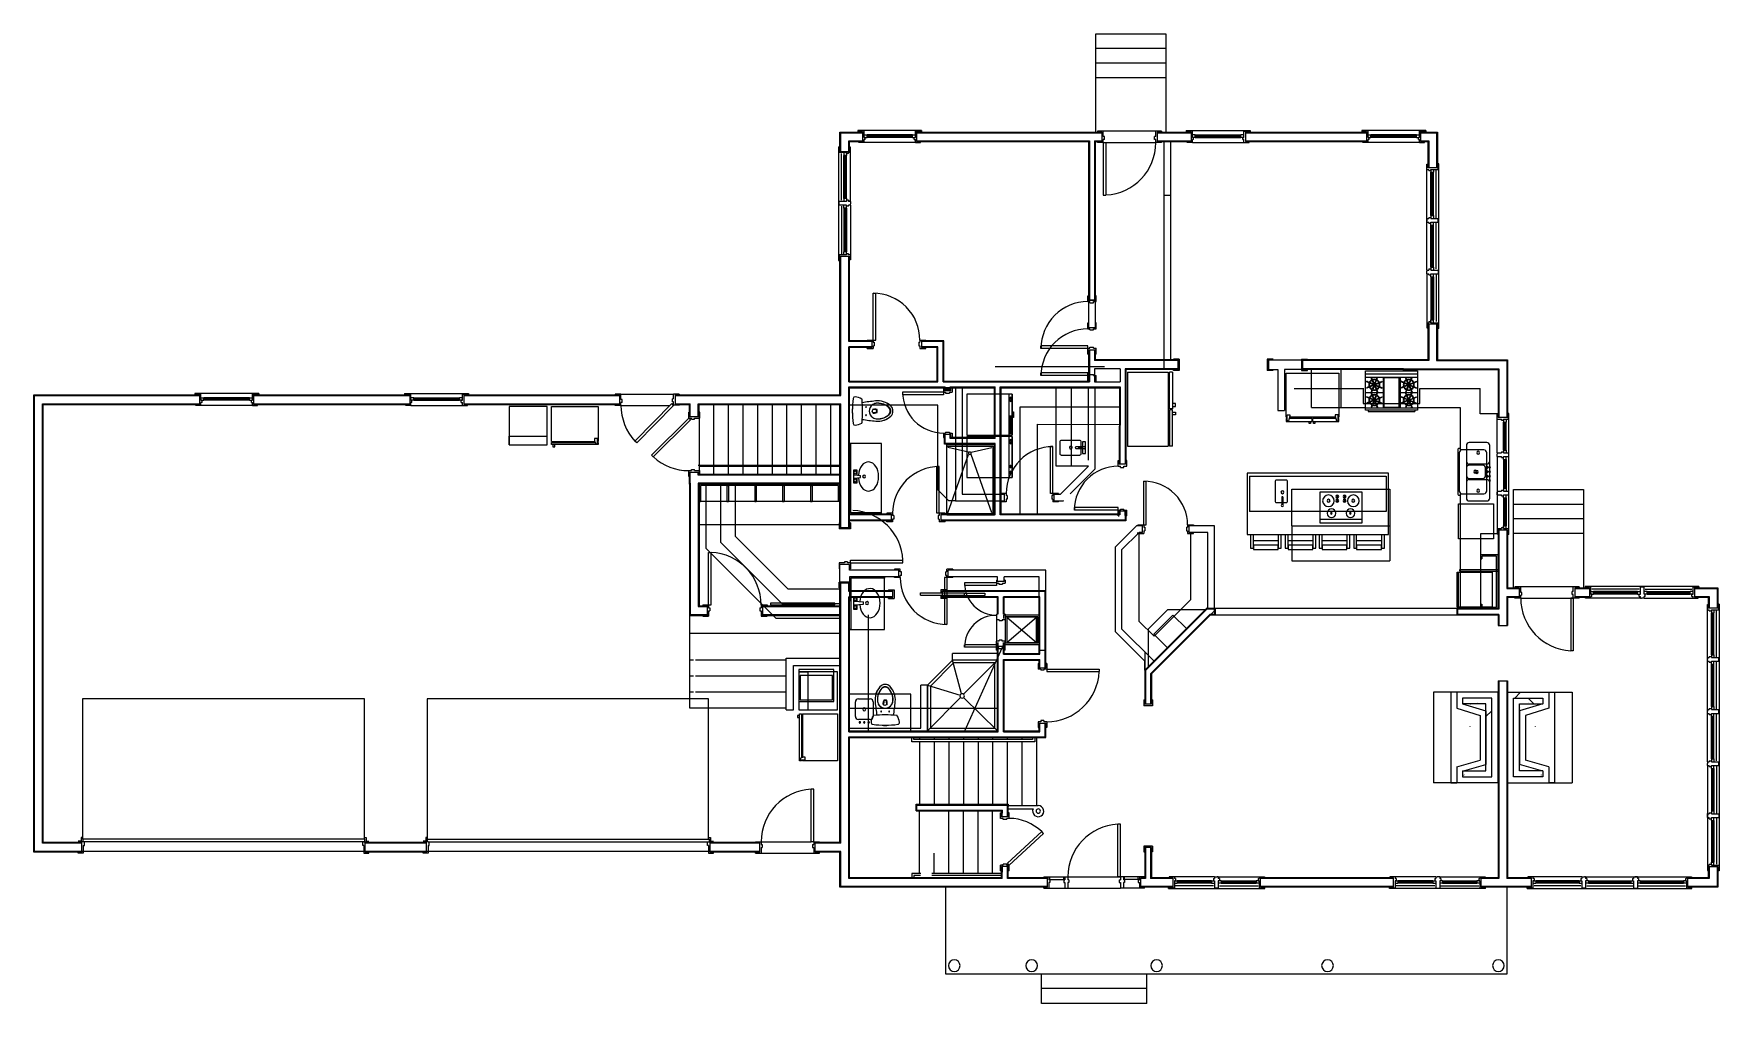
# Model space of a CAD drawing. Header units: inches. Extents: x 1429 to 2574, y 1873 to 2531.
import ezdxf

# ---------------------------------------------------------------- set-up
doc = ezdxf.new("R2010")
doc.units = ezdxf.units.IN
for name, pattern in [('Style_11', [0]), ('Style_13', [0]), ('Style_16', [0]), ('Style_17', [0]), ('Style_18', [0]), ('Style_2', [0]), ('Style_23', [0]), ('Style_26', [0]), ('Style_27', [0]), ('Style_3', [0]), ('Style_30', [0]), ('Style_4', [0]), ('Style_6', [0]), ('Style_9', [0])]:
    doc.linetypes.add(name, pattern=pattern)
for name, color, linetype, true_color in [('1.1DEMO', 3, 'Continuous', 0x00ff00), ('1.1DRWDWS', 1, 'Continuous', 0xff0000), ('1.1WALL', 7, 'Continuous', 0xffffff), ('1.1WALLMOVED', 7, 'Continuous', 0xffffff)]:
    doc.layers.add(name, color=color, linetype=linetype, true_color=true_color)
pattern_1 = [(45, (0, 0), (-86.9964, 86.9964), []), (-45, (0, 0), (86.9964, 86.9964), [])]
pattern_2 = [(0, (0, 0), (0, 472.44), [29.53, -442.913]), (90, (29.53, 0), (-472.44, 3e-14), [29.53, -442.913]), (45, (0, 0), (-472.44, 472.44), [41.76, -626.37]), (45, (472.44, 0), (-472.44, 472.44), [41.76, -626.37]), (0, (265.75, 177.17), (0, 472.44), [29.53, -442.913]), (90, (265.75, 620.1), (-472.44, 3e-14), [29.53, -442.91]), (45, (265.75, 620.1), (-472.44, 472.44), [41.76, -626.37]), (45, (738.2, 620.1), (-472.44, 472.44), [41.76, -626.37]), (20, (0, 0), (-40.396, 110.9873), [2.9528, -115.1575]), (55, (0, 0), (-96.7502, 67.7452), [2.9528, -115.1575]), (80, (0, 0), (-116.316, 20.5096), [2.9528, -115.1575])]

msp = doc.modelspace()

# ---------------------------------------------------------------- hatches: boundary and pattern name
at = {"layer": '1.1DRWDWS'}
h = msp.add_hatch(dxfattribs=at)
h.set_pattern_fill('PATTERN_0', color=256, scale=6.971785, style=0, pattern_type=2)
h.set_pattern_definition([(45, (0, 0), (-59.1576, 59.1576), [])])
h.paths.add_polyline_path([(2430, 2084), (2458, 2084), (2458, 2073.2), (2442.2, 2068.3), (2442.2, 2037.9), (2458, 2033.4), (2458, 2022.5), (2430, 2022.5), (2434.2, 2080), (2454.1, 2080), (2454.1, 2076.1), (2438.2, 2071.3), (2438.2, 2034.9), (2453.8, 2030.5), (2454.1, 2026.5), (2434.2, 2026.5), (2434.2, 2080), (2430, 2084)], flags=0)
h = msp.add_hatch(dxfattribs=at)
h.set_pattern_fill('PATTERN_1', color=256, scale=10.252625, style=0, pattern_type=2)
h.set_pattern_definition(pattern_1)
h.paths.add_polyline_path([(2399.8, 2076.1), (2399.5, 2080), (2419.4, 2080), (2419.4, 2026.5), (2399.5, 2026.5), (2399.5, 2030.5), (2415.4, 2030.5), (2415.4, 2076.1), (2399.8, 2076.1)], flags=0)
h = msp.add_hatch(dxfattribs=at)
h.set_pattern_fill('PATTERN_2', color=256, scale=2.46063, style=0, pattern_type=2)
h.set_pattern_definition(pattern_2)
h.paths.add_polyline_path([(2415.4, 2076.1), (2415.4, 2071.3), (2399.8, 2076.1), (2415.4, 2076.1)], flags=0)
h = msp.add_hatch(dxfattribs=at)
h.set_pattern_fill('PATTERN_1', color=256, scale=10.252625, style=0, pattern_type=2)
h.set_pattern_definition(pattern_1)
h.paths.add_polyline_path([(2453.8, 2076.1), (2454.1, 2080), (2434.2, 2080), (2434.2, 2026.5), (2454.1, 2026.5), (2454.1, 2030.5), (2438.2, 2030.5), (2438.2, 2076.1), (2453.8, 2076.1)], flags=0)
h = msp.add_hatch(dxfattribs=at)
h.set_pattern_fill('PATTERN_2', color=256, scale=2.46063, style=0, pattern_type=2)
h.set_pattern_definition(pattern_2)
h.paths.add_polyline_path([(2438.2, 2076.1), (2438.2, 2071.3), (2453.8, 2076.1), (2438.2, 2076.1)], flags=0)
h = msp.add_hatch(dxfattribs=at)
h.set_pattern_fill('PATTERN_2', color=256, scale=2.46063, style=0, pattern_type=2)
h.set_pattern_definition(pattern_2)
h.paths.add_polyline_path([(2415.4, 2030.2), (2415.4, 2034.9), (2399.8, 2030.2), (2415.4, 2030.2)], flags=0)
h = msp.add_hatch(dxfattribs=at)
h.set_pattern_fill('PATTERN_2', color=256, scale=2.46063, style=0, pattern_type=2)
h.set_pattern_definition(pattern_2)
h.paths.add_polyline_path([(2438.2, 2030.2), (2438.2, 2034.9), (2453.8, 2030.2), (2438.2, 2030.2)], flags=0)
at = {"layer": '1.1WALL', "transparency": 33554483}
msp.add_hatch(color=256, dxfattribs=at).paths.add_polyline_path([(2048.2, 2291.3), (2048.2, 2288.7), (2051.6, 2288.7), (2051.6, 2290.8), (2051.6, 2291.3), (2048.2, 2291.3)], flags=0)

# ---------------------------------------------------------------- linework, layer by layer
at = {"layer": '1.1DEMO', "linetype": 'Style_16'}
for points in [[(2196.7, 2458), (2196.7, 2303.2)], [(2201.1, 2458), (2201.1, 2309.7)], [(2145.6, 2350.3), (2150.1, 2350.3)], [(2145.6, 2350.3), (2145.6, 2331.6)], [(2150.1, 2350.3), (2150.1, 2331.6)], [(2145, 2334.8), (2145.6, 2334.8)], [(2145, 2330.8), (2145, 2334.8)], [(2145, 2330.8), (2146.5, 2330.8)], [(2145.6, 2331.6), (2150.1, 2331.6)], [(2146.5, 2330), (2146.5, 2330.8)], [(2146.5, 2330), (2148.9, 2330)], [(2148.9, 2330), (2148.9, 2330.8)], [(2148.9, 2330.8), (2150.8, 2330.8)], [(2150.8, 2334.8), (2150.2, 2334.8)], [(2150.8, 2330.8), (2150.8, 2334.8)], [(2145, 2300.8), (2113.2, 2300.8)], [(2113.2, 2299), (2113.2, 2300.8)], [(2145, 2299), (2145, 2300.8)], [(2206.4, 2303.2), (2196.7, 2303.2)], [(2206.4, 2309.7), (2201.1, 2309.7)], [(2206.4, 2303.2), (2206.4, 2309.7)], [(2270.8, 2310.3), (2266.9, 2310.3)], [(2266.9, 2310.3), (2266.9, 2302.6)], [(2270.8, 2302.6), (2266.9, 2302.6)], [(2267.9, 2303.2), (2267.9, 2309.7)], [(2267.9, 2309.7), (2310.7, 2309.7)], [(2267.9, 2303.2), (2274.1, 2303.2)], [(2274.1, 2303.2), (2274.1, 2275.4)], [(2278.5, 2303.2), (2278.5, 2275.4)], [(2310.7, 2303.2), (2278.5, 2303.2)], [(2316.8, 2303.2), (2316.8, 2277.4)], [(2047.2, 2295.3), (2145.6, 2295.3)], [(2051.5, 2290.8), (2055.1, 2290.8)], [(2055.1, 2290.8), (2055.1, 2214)], [(2059.6, 2290.8), (2059.6, 2218.4)], [(2086.1, 2290.8), (2145.6, 2290.8)], [(2145, 2299), (2113.2, 2299)], [(2123.6, 2237.5), (2123.6, 2290.8)], [(2133.7, 2290.8), (2133.7, 2237.5)], [(2145, 2299.1), (2146.5, 2299.1)], [(2145, 2295.1), (2145, 2299.1)], [(2145, 2295.1), (2145.6, 2295.1)], [(2145.6, 2241.7), (2145.6, 2290.8)], [(2146.5, 2299.1), (2146.5, 2299.8)], [(2146.5, 2299.8), (2148.9, 2299.8)], [(2148.9, 2299.1), (2148.9, 2299.8)], [(2148.9, 2299.1), (2150.8, 2299.1)], [(2150.1, 2235.7), (2150.1, 2290.8)], [(2150.8, 2295.1), (2150.2, 2295.1)], [(2150.8, 2295.1), (2150.8, 2299.1)], [(2279.8, 2300.7), (2315.5, 2300.7)], [(2279.8, 2270.9), (2279.8, 2300.7)], [(2315.5, 2300.7), (2315.5, 2270.9)], [(2043.2, 2278.9), (1983.2, 2278.9)], [(2043.2, 2221.4), (2043.2, 2278.9)], [(2062.8, 2286.4), (2062.8, 2258.6)], [(2093.6, 2286.4), (2062.8, 2286.4)], [(2091.6, 2258.6), (2091.6, 2286.4)], [(2093.1, 2283.9), (2092.8, 2283.9)], [(2092.8, 2281.9), (2093.1, 2281.9)], [(2093.6, 2258.6), (2093.6, 2286.4)], [(2093.6, 2286.4), (2093.6, 2258.6)], [(2092.1, 2271.5), (2092.1, 2259.6)], [(2093.1, 2271.5), (2092.1, 2271.5)], [(2092.7, 2270.5), (2092.4, 2270.5)], [(2092.4, 2270.5), (2092.4, 2269.5)], [(2092.4, 2269.5), (2092.7, 2269.5)], [(2092.4, 2269), (2092.4, 2268)], [(2092.7, 2269), (2092.4, 2269)], [(2092.4, 2268), (2092.7, 2268)], [(2092.4, 2267.5), (2092.4, 2266.5)], [(2092.7, 2267.5), (2092.4, 2267.5)], [(2092.4, 2266.5), (2092.7, 2266.5)], [(2092.7, 2269.5), (2092.7, 2270.5)], [(2092.7, 2268), (2092.7, 2269)], [(2092.7, 2266.5), (2092.7, 2267.5)], [(2092.8, 2269.5), (2092.8, 2270.5)], [(2092.8, 2268), (2092.8, 2269)], [(2092.8, 2266.5), (2092.8, 2267.5)], [(2093.1, 2259.6), (2093.1, 2271.5)], [(2093.6, 2270.5), (2093.6, 2274.5)], [(2093.6, 2274.5), (2094.6, 2274.5)], [(2094.6, 2270.5), (2093.6, 2270.5)], [(2094.6, 2274.5), (2094.6, 2270.5)], [(2274.1, 2275.4), (2278.5, 2275.4)], [(2280.3, 2270.9), (2279.8, 2270.9)], [(2279.8, 2269.9), (2279.8, 2267.9)], [(2280.3, 2269.9), (2279.8, 2269.9)], [(2279.8, 2267.9), (2297.1, 2267.9)], [(2280.3, 2272.4), (2282.2, 2272.4)], [(2280.3, 2268.4), (2280.3, 2272.4)], [(2281.2, 2268.4), (2280.3, 2268.4)], [(2282.2, 2271.4), (2281.2, 2268.4)], [(2297.1, 2269.9), (2281.7, 2269.9)], [(2313.1, 2270.9), (2282.1, 2270.9)], [(2282.2, 2272.4), (2282.2, 2271.4)], [(2295.3, 2266.4), (2295.3, 2267.9)], [(2296.3, 2266.4), (2295.3, 2266.4)], [(2296.3, 2267.9), (2296.3, 2266.4)], [(2296.8, 2269.9), (2296.8, 2270.9)], [(2297.1, 2269.9), (2297.1, 2267.9)], [(2297.6, 2269.9), (2297.6, 2267.9)], [(2313.5, 2269.9), (2297.6, 2269.9)], [(2297.6, 2267.9), (2315.5, 2267.9)], [(2297.8, 2270.9), (2297.8, 2269.9)], [(2298.3, 2266.4), (2298.3, 2267.9)], [(2299.3, 2266.4), (2298.3, 2266.4)], [(2299.3, 2267.9), (2299.3, 2266.4)], [(2315, 2272.4), (2313, 2272.4)], [(2313, 2272.4), (2313, 2271.4)], [(2313, 2271.4), (2314, 2268.4)], [(2314, 2268.4), (2315, 2268.4)], [(2315, 2268.4), (2315, 2272.4)], [(2315.5, 2270.9), (2315, 2270.9)], [(2315.5, 2269.9), (2315, 2269.9)], [(2315.5, 2267.9), (2315.5, 2269.9)], [(2062.8, 2258.6), (2093.6, 2258.6)], [(2093.6, 2257.6), (2062.8, 2257.6)], [(2062.8, 2257.6), (2062.8, 2229.8)], [(2091.6, 2229.8), (2091.6, 2257.6)], [(2092.1, 2259.6), (2093.1, 2259.6)], [(2092.7, 2264.5), (2092.4, 2264.5)], [(2092.4, 2264.5), (2092.4, 2263.5)], [(2092.4, 2263.5), (2092.7, 2263.5)], [(2092.4, 2263), (2092.4, 2262.1)], [(2092.7, 2263), (2092.4, 2263)], [(2092.4, 2262.1), (2092.7, 2262.1)], [(2092.7, 2261.6), (2092.4, 2261.6)], [(2092.4, 2261.6), (2092.4, 2260.6)], [(2092.4, 2260.6), (2092.7, 2260.6)], [(2092.7, 2263.5), (2092.7, 2264.5)], [(2092.7, 2262.1), (2092.7, 2263)], [(2092.7, 2260.6), (2092.7, 2261.6)], [(2092.8, 2263.5), (2092.8, 2264.5)], [(2092.8, 2262.1), (2092.8, 2263)], [(2092.8, 2260.6), (2092.8, 2261.6)], [(2093.1, 2255.1), (2092.8, 2255.1)], [(2093.6, 2257.6), (2093.6, 2229.8)], [(2093.6, 2229.8), (2093.6, 2257.6)], [(2139.5, 2255), (2127, 2255)], [(2092.8, 2253.1), (2093.1, 2253.1)], [(2119.6, 2219), (2119.6, 2250.8)], [(2121.3, 2250.8), (2119.6, 2250.8)], [(2121.3, 2219), (2121.3, 2250.8)], [(2126, 2254), (2126, 2246.1)], [(2127, 2245.1), (2139.5, 2245.1)], [(2141.9, 2250.6), (2137, 2250.6)], [(2137, 2249.6), (2141.9, 2249.6)], [(2138.7, 2250.3), (2138.7, 2249.8)], [(2141.7, 2250.3), (2138.7, 2250.3)], [(2138.7, 2249.8), (2141.7, 2249.8)], [(2140.5, 2250.6), (2140.5, 2254)], [(2140.5, 2246.1), (2140.5, 2249.6)], [(2141.4, 2254), (2141.4, 2250.6)], [(2143.4, 2254), (2141.4, 2254)], [(2141.4, 2249.6), (2141.4, 2246.1)], [(2141.4, 2246.1), (2143.4, 2246.1)], [(2143.4, 2246.1), (2143.4, 2254)], [(2402.1, 2251.6), (2402.1, 2215.8)], [(2416, 2253.5), (2404.1, 2253.5)], [(2418, 2215.8), (2418, 2251.6)], [(2093.1, 2237.8), (2092.8, 2237.8)], [(2092.8, 2236.8), (2093.1, 2236.8)], [(2093.1, 2233.8), (2092.8, 2233.8)], [(2092.8, 2232.8), (2093.1, 2232.8)], [(2145.6, 2237.5), (2123.6, 2237.5)], [(2126.5, 2218.4), (2145.6, 2237.5)], [(2133.1, 2218.7), (2150.1, 2235.7)], [(2416, 2238.9), (2404.1, 2238.9)], [(2413.3, 2238.2), (2404.1, 2238.2)], [(2415.2, 2231.2), (2415.2, 2236.2)], [(1885.6, 2225.4), (1885.6, 2181.8)], [(1895.6, 2225.4), (1895.6, 2185.9)], [(1905.5, 2225.4), (1905.5, 2190)], [(2050.7, 2214), (2043.2, 2221.4)], [(2062.8, 2229.8), (2093.6, 2229.8)], [(2183, 2227.3), (2184.7, 2227.3)], [(2183, 2197.6), (2183, 2227.3)], [(2184.7, 2197.6), (2184.7, 2227.3)], [(2283.6, 2197.1), (2283.6, 2221.9)], [(2283.6, 2221.9), (2350.2, 2221.9)], [(2350.2, 2221.9), (2350.2, 2197.1)], [(2404.1, 2229.2), (2413.3, 2229.2)], [(2404.1, 2228.5), (2416, 2228.5)], [(2055.1, 2214), (2050.7, 2214)], [(2055.1, 2214), (2088.5, 2214)], [(2059.6, 2218.4), (2088.5, 2218.4)], [(2085.6, 2219), (2085.6, 2218.4)], [(2089.6, 2219), (2085.6, 2219)], [(2085.6, 2213.2), (2085.6, 2213.8)], [(2089.6, 2213.2), (2085.6, 2213.2)], [(2088.5, 2214), (2088.5, 2218.4)], [(2089.6, 2219), (2089.6, 2217.5)], [(2090.3, 2217.5), (2089.6, 2217.5)], [(2090.3, 2215.1), (2089.6, 2215.1)], [(2089.6, 2215.1), (2089.6, 2213.2)], [(2090.3, 2217.5), (2090.3, 2215.1)], [(2121.3, 2219), (2119.6, 2219)], [(2121.3, 2217.5), (2120.5, 2217.5)], [(2120.5, 2217.5), (2120.5, 2215.1)], [(2121.3, 2215.1), (2120.5, 2215.1)], [(2121.3, 2219), (2121.3, 2217.5)], [(2125.2, 2219), (2121.3, 2219)], [(2121.3, 2215.1), (2121.3, 2213.2)], [(2125.2, 2213.2), (2121.3, 2213.2)], [(2122.2, 2218.4), (2126.5, 2218.4)], [(2122.2, 2214), (2122.2, 2218.4)], [(2122.2, 2214), (2128.3, 2214)], [(2125.2, 2219), (2125.2, 2218.4)], [(2125.2, 2213.2), (2125.2, 2213.8)], [(2128.3, 2214), (2128.7, 2214.3)], [(2331.3, 2219.9), (2302.5, 2219.9)], [(2302.5, 2219.9), (2302.5, 2199.1)], [(2314.4, 2217.9), (2314.4, 2215.9)], [(2314.4, 2214.9), (2314.4, 2213)], [(2319.4, 2215.9), (2319.4, 2217.9)], [(2319.4, 2214.9), (2319.4, 2213)], [(2331.3, 2199.1), (2331.3, 2219.9)], [(2404.1, 2213.9), (2416, 2213.9)], [(2302.5, 2201.6), (2331.3, 2201.6)], [(2302.5, 2199.1), (2331.3, 2199.1)], [(1905.5, 2190), (1941.5, 2154)], [(2178, 2197), (2163.6, 2182.6)], [(2179.8, 2192.5), (2168, 2180.7)], [(2182.1, 2197), (2178, 2197)], [(2179.1, 2197.6), (2183.1, 2197.6)], [(2179.1, 2197.6), (2179.1, 2197)], [(2179.1, 2191.8), (2179.1, 2192.4)], [(2179.1, 2191.8), (2183.1, 2191.8)], [(2182.1, 2192.5), (2179.8, 2192.5)], [(2180, 2132), (2180, 2191.8)], [(2182.1, 2192.5), (2182.1, 2197)], [(2183, 2197.6), (2184.7, 2197.6)], [(2183.1, 2197.6), (2183.1, 2196.1)], [(2183.1, 2196.1), (2183.8, 2196.1)], [(2183.1, 2193.6), (2183.1, 2191.8)], [(2183.1, 2193.6), (2183.8, 2193.6)], [(2183.8, 2196.1), (2183.8, 2193.6)], [(2212.1, 2196.1), (2212.8, 2196.1)], [(2212.1, 2196.1), (2212.1, 2193.6)], [(2212.1, 2193.6), (2212.8, 2193.6)], [(2212.8, 2197.6), (2212.8, 2196.1)], [(2212.8, 2197.6), (2216.8, 2197.6)], [(2212.8, 2193.6), (2212.8, 2191.8)], [(2212.8, 2191.8), (2216.8, 2191.8)], [(2213.8, 2192.5), (2213.8, 2197)], [(2231, 2197), (2213.8, 2197)], [(2226.6, 2192.5), (2213.8, 2192.5)], [(2214.7, 2192.5), (2214.7, 2146.7)], [(2216.8, 2197.6), (2216.8, 2197)], [(2216.8, 2191.8), (2216.8, 2192.4)], [(2226.6, 2141.8), (2226.6, 2192.5)], [(2231, 2139.2), (2231, 2197)], [(2283.6, 2197.1), (2350.2, 2197.1)], [(2283.6, 2197.1), (2283.6, 2173.3)], [(2350.2, 2197.1), (2350.2, 2173.3)], [(1885.6, 2181.8), (1933.3, 2134.1)], [(1895.6, 2185.9), (1937.4, 2144)], [(2163.6, 2182.6), (2163.6, 2125.2)], [(2168, 2180.7), (2168, 2127.1)], [(1976.1, 2171.8), (1976.1, 2167.9)], [(1979.8, 2171.8), (1976.1, 2171.8)], [(1976.1, 2167.9), (1976.7, 2167.9)], [(1983.2, 2170.8), (1976.7, 2170.8)], [(1976.7, 2146), (1976.7, 2170.8)], [(1979.8, 2172.6), (1979.8, 2171.8)], [(1981.8, 2172.6), (1979.8, 2172.6)], [(1981.8, 2172.6), (1981.8, 2171.8)], [(1983.8, 2171.8), (1981.8, 2171.8)], [(1983.2, 2166.8), (1983.2, 2170.8)], [(1983.8, 2167.9), (1983.2, 2167.9)], [(2016.6, 2166.8), (1983.2, 2166.8)], [(1983.8, 2171.8), (1983.8, 2173.6)], [(1983.8, 2173.6), (2019.5, 2173.6)], [(1983.8, 2171.8), (2019.5, 2171.8)], [(1983.8, 2171.8), (1983.8, 2167.9)], [(2013.7, 2167.6), (2013.7, 2167)], [(2017.6, 2167.6), (2013.7, 2167.6)], [(2016.6, 2162.4), (2016.6, 2166.8)], [(2017.6, 2165.7), (2017.6, 2167.6)], [(2018.4, 2165.7), (2017.6, 2165.7)], [(2018.4, 2163.2), (2018.4, 2165.7)], [(2019.5, 2171.8), (2019.5, 2173.6)], [(2049.3, 2165.7), (2048.6, 2165.7)], [(2048.6, 2163.2), (2048.6, 2165.7)], [(2053.3, 2167.6), (2049.3, 2167.6)], [(2049.3, 2165.7), (2049.3, 2167.6)], [(2050.3, 2162.4), (2050.3, 2166.8)], [(2116.5, 2166.8), (2050.3, 2166.8)], [(2053.3, 2167.6), (2053.3, 2167)], [(2116.5, 2140.8), (2116.5, 2166.8)], [(2283.6, 2173.3), (2350.2, 2173.3)], [(2395.8, 2165.5), (2396.7, 2165.5)], [(2395.8, 2141.7), (2395.8, 2165.5)], [(2396.7, 2165.5), (2419.6, 2165.5)], [(2396.7, 2141.7), (2396.7, 2165.5)], [(2397.7, 2167.3), (2423.6, 2167.3)], [(2397.7, 2166.3), (2397.7, 2167.3)], [(2397.7, 2166.3), (2423.6, 2166.3)], [(2419.6, 2165.5), (2419.6, 2141.7)], [(2423.6, 2166.3), (2423.6, 2167.3)], [(1976.5, 2154), (1941.5, 2154)], [(2016.6, 2162.4), (1983.2, 2162.4)], [(1983.2, 2162.4), (2007, 2162.4)], [(1983.2, 2162.4), (1983.2, 2145.9)], [(2007, 2162.4), (1983.2, 2162.4)], [(1984.2, 2161.4), (1984.2, 2126.7)], [(2007, 2161.4), (1984.2, 2161.4)], [(2007, 2126.7), (2007, 2162.4)], [(2007, 2162.4), (2007, 2161.4)], [(2013.7, 2161.8), (2013.7, 2162.4)], [(2017.6, 2161.8), (2013.7, 2161.8)], [(2018.4, 2163.2), (2017.6, 2163.2)], [(2017.6, 2161.8), (2017.6, 2163.2)], [(2049.4, 2161.8), (2047.7, 2161.8)], [(2047.7, 2161.8), (2047.7, 2130)], [(2049.3, 2163.2), (2048.6, 2163.2)], [(2049.3, 2161.8), (2049.3, 2163.2)], [(2053.3, 2161.8), (2049.3, 2161.8)], [(2049.4, 2161.8), (2049.4, 2130)], [(2083.7, 2162.4), (2050.3, 2162.4)], [(2053.3, 2161.8), (2053.3, 2162.4)], [(2061.3, 2158.2), (2061.3, 2156.4)], [(2083.1, 2158.2), (2061.3, 2158.2)], [(2083.1, 2156.4), (2061.3, 2156.4)], [(2083.1, 2160.1), (2083.7, 2160.1)], [(2083.1, 2160.1), (2083.1, 2158.1)], [(2083.1, 2158.2), (2083.1, 2156.4)], [(2083.1, 2158.1), (2084.6, 2158.1)], [(2083.7, 2159.2), (2083.7, 2162.4)], [(2088.2, 2159.2), (2083.7, 2159.2)], [(2084.6, 2158.1), (2084.6, 2157.4)], [(2084.6, 2157.4), (2087.1, 2157.4)], [(2087.1, 2158.1), (2087.1, 2157.4)], [(2087.1, 2158.1), (2088.9, 2158.1)], [(2088.2, 2159.2), (2088.2, 2162.4)], [(2112, 2162.4), (2088.2, 2162.4)], [(2088.9, 2160.1), (2088.3, 2160.1)], [(2088.9, 2160.1), (2088.9, 2158.1)], [(2112, 2140.8), (2112, 2162.4)], [(1976.5, 2144), (1937.4, 2144)], [(1985.9, 2148.7), (1985.9, 2140.3)], [(1988.4, 2148.7), (1985.9, 2148.7)], [(1986.4, 2145.8), (1985.9, 2146.3)], [(1986.4, 2143.3), (1985.9, 2142.8)], [(1986.4, 2145.8), (1992.6, 2145.3)], [(1986.4, 2143.3), (1992.6, 2143.8)], [(1988.4, 2145.8), (1988.4, 2148.7)], [(1988.4, 2140.3), (1988.4, 2143.3)], [(1992.6, 2143.8), (1992.6, 2145.3)], [(2214.7, 2146.7), (2190, 2122)], [(2190, 2105.2), (2226.6, 2141.8)], [(2396.7, 2141.7), (2395.8, 2141.7)], [(2419.6, 2141.7), (2396.7, 2141.7)], [(1976.5, 2134.1), (1933.3, 2134.1)], [(1985.9, 2140.3), (1988.4, 2140.3)], [(2049.4, 2130), (2047.7, 2130)], [(2180, 2132), (2190, 2122)], [(2188.2, 2096.4), (2231, 2139.2)], [(1984.2, 2126.7), (1983.2, 2126.7)], [(1983.2, 2126.7), (2007, 2126.7)], [(2163.6, 2125.2), (2183.8, 2105.1)], [(2168, 2127.1), (2190, 2105.2)], [(2083.7, 2110.3), (2053.1, 2110.3)], [(2053.1, 2105.8), (2053.1, 2110.3)], [(2061.3, 2114.5), (2061.3, 2116.2)], [(2083.1, 2116.2), (2061.3, 2116.2)], [(2083.1, 2114.5), (2061.3, 2114.5)], [(2083.1, 2114.5), (2083.1, 2116.2)], [(2083.1, 2112.5), (2083.1, 2114.5)], [(2083.1, 2114.5), (2084.6, 2114.5)], [(2083.1, 2112.5), (2083.7, 2112.5)], [(2088.2, 2113.5), (2083.7, 2113.5)], [(2083.7, 2110.3), (2083.7, 2113.5)], [(2084.6, 2115.3), (2087.1, 2115.3)], [(2084.6, 2114.5), (2084.6, 2115.3)], [(2087.1, 2114.5), (2087.1, 2115.3)], [(2087.1, 2114.5), (2088.9, 2114.5)], [(2088.2, 2110.3), (2088.2, 2113.5)], [(2088.9, 2112.5), (2088.3, 2112.5)], [(2088.9, 2112.5), (2088.9, 2114.5)], [(1948.9, 2097.9), (1954.8, 2097.9)], [(1954.8, 2097.9), (1954.8, 2072)], [(2053.1, 2105.8), (2036.1, 2088.9)], [(2053.9, 2103.9), (2038.1, 2088.1)], [(2059.3, 2083), (2053.1, 2105.8)], [(2083.7, 2105.8), (2053.1, 2105.8)], [(2083.7, 2105.8), (2053.1, 2105.8)], [(2081.8, 2103.9), (2053.9, 2103.9)], [(2060.7, 2082.6), (2083.7, 2105.8)], [(2081.8, 2059.7), (2081.8, 2103.9)], [(2183.8, 2099), (2183.8, 2105)], [(2036.1, 2088.9), (2031.7, 2088.9)], [(2031.7, 2059.7), (2031.7, 2088.9)], [(2036.1, 2088.9), (2058.3, 2082)], [(2036.1, 2057.7), (2036.1, 2088.9)], [(2036.1, 2088.9), (2036.1, 2057.7)], [(2038.1, 2088.1), (2038.1, 2059.7)], [(2006.1, 2075.8), (2006.1, 2076.7)], [(2006.3, 2075.5), (2007.3, 2075.3)], [(2008.3, 2078.6), (2006.6, 2078.6)], [(2008.1, 2078.4), (2006.7, 2078.4)], [(2008.6, 2075.5), (2007.6, 2075.3)], [(2008.8, 2075.8), (2008.8, 2076.7)], [(2036.1, 2057.7), (2058.6, 2080.5)], [(2083.7, 2057.7), (2060.7, 2080.5)], [(1947.8, 2068.3), (1947.8, 2066.8)], [(1949.2, 2068.3), (1947.8, 2068.3)], [(1947.8, 2066.8), (1949.2, 2066.8)], [(1949.2, 2069.3), (1950.5, 2069.3)], [(1949.2, 2037.5), (1949.2, 2069.3)], [(1950.5, 2069.3), (1950.5, 2039.4)], [(1951.2, 2068.3), (1950.5, 2068.3)], [(1951.2, 2069.3), (1951.2, 2040)], [(1951.2, 2069.3), (1975, 2069.3)], [(1975, 2069.3), (1975, 2037.5)], [(1983.2, 2059.7), (2031.7, 2059.7)], [(2038.1, 2059.7), (2081.8, 2059.7)], [(1950.5, 2037.5), (1949.2, 2037.5)], [(1951.7, 2040), (1949.7, 2039)], [(1949.7, 2039), (1949.7, 2038)], [(1949.7, 2038), (1953.2, 2038)], [(1950.5, 2038), (1950.5, 2037.5)], [(1951.2, 2038), (1951.2, 2037.5)], [(1975, 2037.5), (1951.2, 2037.5)], [(1953.2, 2040), (1951.7, 2040)], [(1953.2, 2038), (1953.2, 2040)]]:
    msp.add_lwpolyline(points, dxfattribs=at)
for points in [[(2145, 2330.8, 0.414739), (2113.3, 2299)], [(2127, 2255, 0.414214), (2126, 2254)], [(2140.5, 2254, 0.414214), (2139.5, 2255)], [(2121.3, 2250.7, 0.414739), (2089.6, 2219)], [(2126, 2246.1, 0.414214), (2127, 2245.1)], [(2137, 2250.6, 1), (2137, 2249.6)], [(2139.5, 2245.1, 0.414214), (2140.5, 2246.1)], [(2404.1, 2253.5, 0.414214), (2402.1, 2251.6)], [(2418, 2251.6, 0.414214), (2416, 2253.5)], [(2402.1, 2240.9, 0.414214), (2404.1, 2238.9)], [(2404.1, 2238.2, 0.414214), (2402.1, 2236.2)], [(2415.2, 2236.2, 0.414214), (2413.3, 2238.2)], [(2416, 2238.9, 0.414214), (2418, 2240.9)], [(2212.8, 2197.6, 0.414214), (2183.1, 2227.3)], [(2402.1, 2231.2, 0.414214), (2404.1, 2229.2)], [(2404.1, 2228.5, 0.414214), (2402.1, 2226.5)], [(2413.3, 2229.2, 0.414214), (2415.2, 2231.2)], [(2418, 2226.5, 0.414214), (2416, 2228.5)], [(2402.1, 2215.8, 0.414214), (2404.1, 2213.9)], [(2416, 2213.9, 0.414214), (2418, 2215.8)], [(2019.5, 2173.6, 0.386814), (1985.4, 2207.5)], [(2017.6, 2161.8, 0.414739), (2049.4, 2130.1)], [(2061.3, 2158.1, 0.414214), (2083.1, 2136.3)], [(2083.1, 2136.3, 0.414214), (2061.3, 2114.5)], [(2003.9, 2087.7, 0.212565), (2000.6, 2077.3)], [(2003.9, 2087.7, 0.157441), (2000.6, 2080.2)], [(2005.1, 2086.7, 0.187325), (2002.1, 2078.6)], [(2005.4, 2086.7, 0.125924), (2002.7, 2082.4)], [(2010.9, 2087.8, 0.444797), (2003.9, 2087.7)], [(2010.9, 2087.8, 0.444797), (2003.9, 2087.7)], [(2009.7, 2086.7, 0.445867), (2005.1, 2086.7)], [(2009.4, 2086.7, 0.395869), (2005.4, 2086.7)], [(2012.1, 2082.4, 0.125924), (2009.4, 2086.7)], [(2012.8, 2078.6, 0.187325), (2009.7, 2086.7)], [(2014.2, 2080.4, 0.15286), (2010.9, 2087.8)], [(2014.3, 2077.6, 0.206653), (2010.9, 2087.7)], [(2000.6, 2077.3, 0.011716), (2001.8, 2068.2)], [(2002.7, 2082.4, 0.08155), (2002.1, 2078.6)], [(2002.1, 2078.6, 0.144789), (2003.1, 2075.5)], [(2002.1, 2078.6, 0.144789), (2003, 2075.5)], [(2003, 2075.5, 0.537258), (2011.8, 2075.5)], [(2003.1, 2075.5, 0.537258), (2011.8, 2075.5)], [(2006.4, 2078.4, 0.096002), (2006.1, 2076.7)], [(2006.1, 2075.8, 0.339454), (2006.3, 2075.5)], [(2006.7, 2078.4, 0.071068), (2006.3, 2075.6)], [(2006.6, 2078.6, 0.306042), (2006.4, 2078.4)], [(2006.7, 2078.4, 0.33906), (2006.6, 2078.3)], [(2007.3, 2075.3, 0.131652), (2007.6, 2075.3)], [(2008.2, 2078.3, 0.33906), (2008.1, 2078.4)], [(2008.5, 2075.6, 0.071068), (2008.1, 2078.4)], [(2008.5, 2078.4, 0.306042), (2008.3, 2078.6)], [(2008.8, 2076.7, 0.096002), (2008.5, 2078.4)], [(2008.6, 2075.5, 0.339454), (2008.8, 2075.8)], [(2011.8, 2075.5, 0.144789), (2012.7, 2078.6)], [(2011.8, 2075.5, 0.144789), (2012.8, 2078.6)], [(2012.7, 2078.6, 0.08155), (2012.1, 2082.4)], [(2013.1, 2068.2, 0.012107), (2014.3, 2077.6)], [(1999.2, 2068, 0.100792), (1997.8, 2063.6)], [(1997.8, 2063.6, 0.406952), (1998.9, 2062.2)], [(1998.9, 2062.2, 0.068884), (2016, 2062.2)], [(1999.6, 2068.2, 0.2435), (1999.2, 2068)], [(1999.3, 2068.2, 0.00477), (1999.2, 2068)], [(1999.6, 2068.2, 0.000704), (1999.3, 2068.2)], [(2007.4, 2068.6, 0.025223), (1999.6, 2068.2)], [(2005.9, 2061.6, 0.103312), (2006.7, 2061.5)], [(2006.7, 2061.5, 0.004503), (2008.1, 2061.5)], [(2015.3, 2068.2, 0.025223), (2007.4, 2068.6)], [(2008.1, 2061.5, 0.103312), (2008.9, 2061.6)], [(2015.6, 2068, 0.2435), (2015.3, 2068.2)], [(2015.5, 2068.2, 0.000704), (2015.3, 2068.2)], [(2015.6, 2068, 0.00477), (2015.5, 2068.2)], [(2017.1, 2063.6, 0.100792), (2015.6, 2068)], [(2016, 2062.2, 0.406943), (2017.1, 2063.6)]]:
    msp.add_lwpolyline(points, format="xyb", dxfattribs=at)
for points in [[(2134.5, 2250.1, 1), (2132.5, 2250.1, 1), (2134.5, 2250.1)], [(2143.2, 2250.1, 1), (2141.7, 2250.1, 1), (2143.2, 2250.1)], [(2411.1, 2246.6, 1), (2409.1, 2246.6, 1), (2411.1, 2246.6)], [(2409.1, 2233.7, 1), (2407.1, 2233.7, 1), (2409.1, 2233.7)], [(2417, 2236.7, 1), (2416, 2236.7, 1), (2417, 2236.7)], [(2417, 2233.7, 1), (2416, 2233.7, 1), (2417, 2233.7)], [(2411.1, 2220.8, 1), (2409.1, 2220.8, 1), (2411.1, 2220.8)], [(2417, 2230.7, 1), (2416, 2230.7, 1), (2417, 2230.7)], [(2312.4, 2214, 1), (2304.5, 2214, 1), (2312.4, 2214)], [(2309.5, 2214, 1), (2307.5, 2214, 1), (2309.5, 2214)], [(2315.4, 2216.9, 1), (2313.4, 2216.9, 1), (2315.4, 2216.9)], [(2315.4, 2214, 1), (2313.4, 2214, 1), (2315.4, 2214)], [(2320.4, 2216.9, 1), (2318.4, 2216.9, 1), (2320.4, 2216.9)], [(2320.4, 2214, 1), (2318.4, 2214, 1), (2320.4, 2214)], [(2329.3, 2214, 1), (2321.4, 2214, 1), (2329.3, 2214)], [(2326.3, 2214, 1), (2324.3, 2214, 1), (2326.3, 2214)], [(2313.4, 2205.5, 1), (2307.5, 2205.5, 1), (2313.4, 2205.5)], [(2310.9, 2205.5, 1), (2309.9, 2205.5, 1), (2310.9, 2205.5)], [(2326.3, 2205.5, 1), (2320.4, 2205.5, 1), (2326.3, 2205.5)], [(2323.8, 2205.5, 1), (2322.8, 2205.5, 1), (2323.8, 2205.5)], [(1988.1, 2147.2, 1), (1986.2, 2147.2, 1), (1988.1, 2147.2)], [(1988.1, 2141.8, 1), (1986.2, 2141.8, 1), (1988.1, 2141.8)], [(1996.1, 2144.5, 1), (1994.1, 2144.5, 1), (1996.1, 2144.5)], [(2061.2, 2081.5, 1), (2058.2, 2081.5, 1), (2061.2, 2081.5)], [(2005, 2070.9, 1), (2004.4, 2070.9, 1), (2005, 2070.9)], [(2005, 2070.9, 1), (2004.4, 2070.9, 1), (2005, 2070.9)], [(2010.4, 2070.9, 1), (2009.9, 2070.9, 1), (2010.4, 2070.9)], [(2010.4, 2070.9, 1), (2009.9, 2070.9, 1), (2010.4, 2070.9)]]:
    msp.add_lwpolyline(points, format="xyb", close=True, dxfattribs=at)
for points in [[(1972.6, 2077.8), (1972.6, 2099.5), (1948.8, 2099.5), (1948.8, 2077.8), (1972.6, 2077.8)], [(1948.9, 2072), (1975, 2072), (1975, 2097.9), (1948.9, 2097.9), (1948.9, 2072)], [(1971.6, 2078.8), (1971.6, 2095.3), (1949.8, 2095.3), (1949.8, 2078.8), (1971.6, 2078.8)]]:
    msp.add_lwpolyline(points, close=True, dxfattribs=at)
at = {"layer": '1.1DEMO'}
for points in [[(2092.1, 2283.9), (2091.8, 2283.4), (2091.8, 2282.4), (2092.1, 2281.8)], [(2093.1, 2283.9), (2092.8, 2284.5), (2092.4, 2284.5), (2092.1, 2283.9)], [(2092.1, 2281.8), (2092.4, 2281.3), (2092.8, 2281.3), (2093.1, 2281.8)], [(2092.8, 2283.9), (2092.6, 2283.9), (2092.4, 2283.4), (2092.4, 2282.9)], [(2092.4, 2282.9), (2092.4, 2282.3), (2092.6, 2281.9), (2092.8, 2281.9)], [(2093.1, 2283.9), (2092.8, 2283.9), (2092.6, 2283.4), (2092.6, 2282.9)], [(2092.6, 2282.9), (2092.6, 2282.3), (2092.8, 2281.9), (2093.1, 2281.9)], [(2093.6, 2282.9), (2093.6, 2283.4), (2093.4, 2283.9), (2093.1, 2283.9)], [(2093.1, 2281.9), (2093.4, 2281.9), (2093.6, 2282.3), (2093.6, 2282.9)], [(2092.1, 2255.2), (2091.8, 2254.6), (2091.8, 2253.7), (2092.1, 2253.1)], [(2093.1, 2255.2), (2092.8, 2255.8), (2092.4, 2255.8), (2092.1, 2255.2)], [(2092.8, 2255.1), (2092.6, 2255.1), (2092.4, 2254.7), (2092.4, 2254.1)], [(2093.1, 2255.1), (2092.8, 2255.1), (2092.6, 2254.7), (2092.6, 2254.1)], [(2093.6, 2254.1), (2093.6, 2254.7), (2093.4, 2255.1), (2093.1, 2255.1)], [(2092.1, 2253.1), (2092.4, 2252.5), (2092.8, 2252.5), (2093.1, 2253.1)], [(2092.4, 2254.1), (2092.4, 2253.6), (2092.6, 2253.1), (2092.8, 2253.1)], [(2092.6, 2254.1), (2092.6, 2253.6), (2092.8, 2253.1), (2093.1, 2253.1)], [(2093.1, 2253.1), (2093.4, 2253.1), (2093.6, 2253.6), (2093.6, 2254.1)], [(2092.4, 2238), (2092.2, 2237.8), (2092.1, 2237.6), (2092.1, 2237.3)], [(2092.1, 2237.3), (2092.1, 2237), (2092.2, 2236.7), (2092.4, 2236.6)], [(2092.4, 2234), (2092.2, 2233.9), (2092.1, 2233.6), (2092.1, 2233.3)], [(2092.1, 2233.3), (2092.1, 2233), (2092.2, 2232.7), (2092.4, 2232.6)], [(2093, 2237.8), (2092.8, 2238), (2092.6, 2238.1), (2092.4, 2238)], [(2092.4, 2236.6), (2092.6, 2236.5), (2092.8, 2236.5), (2093, 2236.8)], [(2093, 2233.8), (2092.8, 2234), (2092.6, 2234.1), (2092.4, 2234)], [(2092.4, 2232.6), (2092.6, 2232.5), (2092.8, 2232.6), (2093, 2232.8)], [(2092.8, 2237.8), (2092.7, 2237.8), (2092.6, 2237.5), (2092.6, 2237.3)], [(2092.6, 2237.3), (2092.6, 2237), (2092.7, 2236.8), (2092.8, 2236.8)], [(2092.8, 2233.8), (2092.7, 2233.8), (2092.6, 2233.6), (2092.6, 2233.3)], [(2092.6, 2233.3), (2092.6, 2233), (2092.7, 2232.8), (2092.8, 2232.8)], [(2093.1, 2237.8), (2093, 2237.8), (2092.8, 2237.5), (2092.8, 2237.3)], [(2092.8, 2237.3), (2092.8, 2237), (2093, 2236.8), (2093.1, 2236.8)], [(2093.1, 2233.8), (2093, 2233.8), (2092.8, 2233.6), (2092.8, 2233.3)], [(2092.8, 2233.3), (2092.8, 2233), (2093, 2232.8), (2093.1, 2232.8)], [(2093.3, 2237.3), (2093.3, 2237.5), (2093.2, 2237.8), (2093.1, 2237.8)], [(2093.1, 2236.8), (2093.2, 2236.8), (2093.3, 2237), (2093.3, 2237.3)], [(2093.3, 2233.3), (2093.3, 2233.6), (2093.2, 2233.8), (2093.1, 2233.8)], [(2093.1, 2232.8), (2093.2, 2232.8), (2093.3, 2233), (2093.3, 2233.3)], [(1997.4, 2154.4), (1993.7, 2154.7), (1990.5, 2150.8), (1990.2, 2145.5)], [(2004, 2144.5), (2004, 2149.8), (2001.1, 2154.2), (1997.4, 2154.4)], [(1990.2, 2143.5), (1990.5, 2138.3), (1993.7, 2134.4), (1997.4, 2134.6)], [(1997.4, 2134.6), (2001.1, 2134.9), (2004, 2139.2), (2004, 2144.5)]]:
    msp.add_open_spline(points, degree=3, dxfattribs=at)
at = {"layer": '1.1DRWDWS', "linetype": 'Style_30'}
for points in [[(2150.5, 2464.4), (2150.5, 2531.2)], [(2150.5, 2531.2), (2198.1, 2531.2)], [(2198.1, 2531.2), (2198.1, 2464.4)], [(2150.5, 2521.3), (2198.1, 2521.3)], [(2150.5, 2511.4), (2198.1, 2511.4)], [(2150.5, 2501.5), (2198.1, 2501.5)], [(1989.6, 2465), (1989.6, 2464.4)], [(1993.1, 2465), (1989.6, 2465)], [(1993.1, 2460.8), (1993.1, 2465)], [(1993.1, 2462.5), (1995.1, 2462.5)], [(1995.1, 2460.8), (1995.1, 2462.5)], [(2026, 2461.7), (1995.1, 2461.7)], [(2026, 2460.8), (2026, 2462.5)], [(2026, 2462.5), (2028, 2462.5)], [(2028, 2465), (2031.5, 2465)], [(2028, 2460.8), (2028, 2465)], [(2031.5, 2465), (2031.5, 2464.4)], [(2151.6, 2465), (2151.6, 2464.4)], [(2155.5, 2465), (2151.6, 2465)], [(2155.5, 2461.3), (2155.5, 2465)], [(2156.3, 2461.3), (2155.5, 2461.3)], [(2156.3, 2459.3), (2156.3, 2461.3)], [(2191.2, 2461.3), (2190.4, 2461.3)], [(2190.4, 2459.3), (2190.4, 2461.3)], [(2191.2, 2461.3), (2191.2, 2465)], [(2195.1, 2465), (2191.2, 2465)], [(2195.1, 2465), (2195.1, 2464.4)], [(2212.6, 2465), (2212.6, 2464.4)], [(2216.1, 2465), (2212.6, 2465)], [(2216.1, 2460.8), (2216.1, 2465)], [(2218, 2462.5), (2216.1, 2462.5)], [(2218, 2460.8), (2218, 2462.5)], [(2218, 2461.7), (2249, 2461.7)], [(2249, 2460.8), (2249, 2462.5)], [(2251, 2462.5), (2249, 2462.5)], [(2251, 2465), (2254.5, 2465)], [(2251, 2460.8), (2251, 2465)], [(2254.5, 2465), (2254.5, 2464.4)], [(2331.8, 2465), (2331.8, 2464.4)], [(2335.3, 2465), (2331.8, 2465)], [(2335.3, 2460.8), (2335.3, 2465)], [(2335.3, 2462.5), (2337.3, 2462.5)], [(2337.3, 2460.8), (2337.3, 2462.5)], [(2368.3, 2461.7), (2337.3, 2461.7)], [(2368.3, 2460.8), (2368.3, 2462.5)], [(2368.3, 2462.5), (2370.2, 2462.5)], [(2370.2, 2465), (2373.7, 2465)], [(2370.2, 2460.8), (2370.2, 2465)], [(2373.7, 2465), (2373.7, 2464.4)], [(1976.1, 2454.1), (1976.7, 2454.1)], [(1976.1, 2450.5), (1976.1, 2454.1)], [(1981.1, 2450.5), (1976.1, 2450.5)], [(1979.4, 2450.5), (1979.4, 2448.5)], [(1981.1, 2450.5), (1981.1, 2448.5)], [(1981.1, 2449.8), (1981.1, 2450.5)], [(1982.6, 2449.8), (1981.1, 2449.8)], [(1982.6, 2449.8), (1982.6, 2450.5)], [(1983.8, 2450.5), (1982.6, 2450.5)], [(1983.8, 2454.1), (1983.2, 2454.1)], [(1983.8, 2450.5), (1983.8, 2454.1)], [(1989.6, 2457.3), (1989.6, 2458)], [(1993.1, 2457.3), (1989.6, 2457.3)], [(1993.8, 2460.8), (1993.1, 2460.8)], [(1993.1, 2460.8), (1995.1, 2460.8)], [(1993.8, 2459.3), (1993.1, 2459.3)], [(1993.1, 2457.3), (1993.1, 2459.3)], [(1993.8, 2459.3), (1993.8, 2460.8)], [(2026, 2460.8), (2028, 2460.8)], [(2027.2, 2460.8), (2028, 2460.8)], [(2027.2, 2459.3), (2027.2, 2460.8)], [(2027.2, 2459.3), (2028, 2459.3)], [(2028, 2457.3), (2028, 2459.3)], [(2028, 2457.3), (2031.5, 2457.3)], [(2031.5, 2457.3), (2031.5, 2458)], [(2151.6, 2457.3), (2151.6, 2458)], [(2155.5, 2457.3), (2151.6, 2457.3)], [(2156.3, 2459.3), (2155.5, 2459.3)], [(2155.5, 2457.3), (2155.5, 2459.3)], [(2155.5, 2457.3), (2157.3, 2457.3)], [(2155.5, 2457.3), (2155.5, 2421.6)], [(2157.3, 2457.3), (2157.3, 2421.6)], [(2191.2, 2459.3), (2190.4, 2459.3)], [(2191.2, 2457.3), (2191.2, 2459.3)], [(2195.1, 2457.3), (2191.2, 2457.3)], [(2195.1, 2457.3), (2195.1, 2458)], [(2212.6, 2457.3), (2212.6, 2458)], [(2216.1, 2457.3), (2212.6, 2457.3)], [(2216.8, 2460.8), (2216.1, 2460.8)], [(2218, 2460.8), (2216.1, 2460.8)], [(2216.8, 2459.3), (2216.1, 2459.3)], [(2216.1, 2457.3), (2216.1, 2459.3)], [(2216.8, 2459.3), (2216.8, 2460.8)], [(2251, 2460.8), (2249, 2460.8)], [(2250.2, 2459.3), (2250.2, 2460.8)], [(2250.2, 2460.8), (2251, 2460.8)], [(2250.2, 2459.3), (2251, 2459.3)], [(2251, 2457.3), (2251, 2459.3)], [(2251, 2457.3), (2254.5, 2457.3)], [(2254.5, 2457.3), (2254.5, 2458)], [(2331.8, 2457.3), (2331.8, 2458)], [(2335.3, 2457.3), (2331.8, 2457.3)], [(2336, 2460.8), (2335.3, 2460.8)], [(2335.3, 2460.8), (2337.3, 2460.8)], [(2336, 2459.3), (2335.3, 2459.3)], [(2335.3, 2457.3), (2335.3, 2459.3)], [(2336, 2459.3), (2336, 2460.8)], [(2368.3, 2460.8), (2370.2, 2460.8)], [(2369.5, 2460.8), (2370.2, 2460.8)], [(2369.5, 2459.3), (2369.5, 2460.8)], [(2369.5, 2459.3), (2370.2, 2459.3)], [(2370.2, 2457.3), (2370.2, 2459.3)], [(2370.2, 2457.3), (2373.7, 2457.3)], [(2373.7, 2457.3), (2373.7, 2458)], [(1981.1, 2448.5), (1979.4, 2448.5)], [(1980.3, 2419.3), (1980.3, 2448.5)], [(2375.3, 2439.1), (2375.3, 2442.6)], [(2375.3, 2442.6), (2376, 2442.6)], [(2375.3, 2439.1), (2376.5, 2439.1)], [(2376.5, 2438.4), (2376.5, 2439.1)], [(2376.5, 2438.4), (2378, 2438.4)], [(2378, 2439.1), (2383, 2439.1)], [(2378, 2438.4), (2378, 2439.1)], [(2378, 2439.1), (2378, 2437.1)], [(2379.8, 2439.1), (2379.8, 2437.1)], [(2383, 2442.6), (2382.4, 2442.6)], [(2383, 2439.1), (2383, 2442.6)], [(2378, 2437.1), (2379.8, 2437.1)], [(2378.9, 2407.8), (2378.9, 2437.1)], [(1976.1, 2414.8), (1976.1, 2417.3)], [(1981.1, 2417.3), (1976.1, 2417.3)], [(1981.1, 2419.3), (1979.4, 2419.3)], [(1979.4, 2419.3), (1979.4, 2417.3)], [(1981.1, 2419.3), (1981.1, 2417.3)], [(1981.1, 2418.1), (1981.1, 2417.3)], [(1982.6, 2418.1), (1981.1, 2418.1)], [(1982.6, 2418.1), (1982.6, 2417.3)], [(1983.8, 2417.3), (1982.6, 2417.3)], [(1983.8, 2417.3), (1983.8, 2415.6)], [(1983.8, 2414.8), (1983.8, 2415.5)], [(2155.5, 2421.6), (2157.3, 2421.6)], [(1981.1, 2414.8), (1976.1, 2414.8)], [(1979.4, 2412.8), (1979.4, 2414.8)], [(1981.1, 2412.8), (1979.4, 2412.8)], [(1980.3, 2412.8), (1980.3, 2383.1)], [(1981.1, 2414), (1981.1, 2414.8)], [(1981.1, 2412.8), (1981.1, 2414.8)], [(1982.6, 2414), (1981.1, 2414)], [(1983.8, 2414.8), (1982.6, 2414.8)], [(1982.6, 2414), (1982.6, 2414.8)], [(2375.3, 2405.8), (2376.5, 2405.8)], [(2375.3, 2405.8), (2375.3, 2404)], [(2375.3, 2403.2), (2375.3, 2404)], [(2376.5, 2406.5), (2376.5, 2405.8)], [(2376.5, 2406.5), (2378, 2406.5)], [(2378, 2407.8), (2378, 2405.8)], [(2378, 2407.8), (2379.8, 2407.8)], [(2378, 2406.5), (2378, 2405.8)], [(2378, 2405.8), (2383, 2405.8)], [(2379.8, 2407.8), (2379.8, 2405.8)], [(2383, 2403.2), (2383, 2405.8)], [(2375.3, 2403.2), (2376.5, 2403.2)], [(2376.5, 2402.5), (2376.5, 2403.2)], [(2376.5, 2402.5), (2378, 2402.5)], [(2378, 2401.3), (2378, 2403.2)], [(2378, 2403.2), (2383, 2403.2)], [(2378, 2402.5), (2378, 2403.2)], [(2378, 2401.3), (2379.8, 2401.3)], [(2378.9, 2372.7), (2378.9, 2401.3)], [(2379.8, 2401.3), (2379.8, 2403.2)], [(1976.1, 2381.1), (1976.1, 2377.6)], [(1981.1, 2381.1), (1976.1, 2381.1)], [(1981.1, 2383.1), (1979.4, 2383.1)], [(1979.4, 2381.1), (1979.4, 2383.1)], [(1981.1, 2381.1), (1981.1, 2383.1)], [(1981.1, 2381.8), (1981.1, 2381.1)], [(1982.6, 2381.8), (1981.1, 2381.8)], [(1982.6, 2381.8), (1982.6, 2381.1)], [(1983.8, 2381.1), (1982.6, 2381.1)], [(1983.8, 2381.1), (1983.8, 2377.6)], [(1976.1, 2377.6), (1976.7, 2377.6)], [(1983.8, 2377.6), (1983.2, 2377.6)], [(2375.3, 2370.7), (2376.5, 2370.7)], [(2375.3, 2370.7), (2375.3, 2370)], [(2375.3, 2368.2), (2375.3, 2369.9)], [(2376.5, 2371.5), (2378, 2371.5)], [(2376.5, 2371.5), (2376.5, 2370.7)], [(2378, 2372.7), (2379.8, 2372.7)], [(2378, 2372.7), (2378, 2370.7)], [(2378, 2371.5), (2378, 2370.7)], [(2378, 2370.7), (2383, 2370.7)], [(2379.8, 2372.7), (2379.8, 2370.7)], [(2383, 2370.7), (2383, 2368.2)], [(2375.3, 2368.2), (2376.5, 2368.2)], [(2376.5, 2367.4), (2376.5, 2368.2)], [(2376.5, 2367.4), (2378, 2367.4)], [(2378, 2368.2), (2383, 2368.2)], [(2378, 2367.4), (2378, 2368.2)], [(2378, 2366.2), (2378, 2368.2)], [(2378, 2366.2), (2379.8, 2366.2)], [(2378.9, 2366.2), (2378.9, 2336.9)], [(2379.8, 2366.2), (2379.8, 2368.2)], [(1999.2, 2354.9), (2001, 2354.9)], [(1999.2, 2323.2), (1999.2, 2354.9)], [(2001, 2323.2), (2001, 2354.9)], [(2145, 2353.2), (2145.6, 2353.2)], [(2145, 2349.3), (2145, 2353.2)], [(2145, 2349.3), (2146.5, 2349.3)], [(2146.5, 2348.5), (2146.5, 2349.3)], [(2146.5, 2348.5), (2148.9, 2348.5)], [(2148.9, 2348.5), (2148.9, 2349.3)], [(2148.9, 2349.3), (2150.8, 2349.3)], [(2150.8, 2353.2), (2150.2, 2353.2)], [(2150.8, 2349.3), (2150.8, 2353.2)], [(2376.5, 2335.7), (2376.5, 2334.9)], [(2376.5, 2335.7), (2378, 2335.7)], [(2378, 2334.9), (2378, 2336.9)], [(2378, 2336.9), (2379.8, 2336.9)], [(2378, 2335.7), (2378, 2334.9)], [(2379.8, 2334.9), (2379.8, 2336.9)], [(2375.3, 2334.9), (2375.3, 2331.4)], [(2375.3, 2334.9), (2376.5, 2334.9)], [(2375.3, 2331.4), (2376, 2331.4)], [(2378, 2334.9), (2383, 2334.9)], [(2383, 2331.4), (2382.4, 2331.4)], [(2383, 2334.9), (2383, 2331.4)], [(1995.3, 2323.2), (1995.3, 2322.6)], [(1995.3, 2323.2), (1999.3, 2323.2)], [(1995.3, 2317.4), (1995.3, 2318)], [(1995.3, 2317.4), (1999.3, 2317.4)], [(1999.2, 2323.2), (2001, 2323.2)], [(1999.3, 2323.2), (1999.3, 2321.7)], [(1999.3, 2321.7), (2000, 2321.7)], [(1999.3, 2319.2), (2000, 2319.2)], [(1999.3, 2319.2), (1999.3, 2317.4)], [(2000, 2321.7), (2000, 2319.2)], [(2030.2, 2321.7), (2031, 2321.7)], [(2030.2, 2321.7), (2030.2, 2319.2)], [(2030.2, 2319.2), (2031, 2319.2)], [(2031, 2323.2), (2031, 2321.7)], [(2031, 2323.2), (2035, 2323.2)], [(2031, 2319.2), (2031, 2317.4)], [(2031, 2317.4), (2035, 2317.4)], [(2035, 2323.2), (2035, 2322.6)], [(2035, 2317.4), (2035, 2318)], [(2145, 2319.3), (2113.2, 2319.3)], [(2113.2, 2317.5), (2113.2, 2319.3)], [(2145, 2317.5), (2113.2, 2317.5)], [(2145, 2317.5), (2145, 2319.3)], [(2145, 2313.6), (2145, 2317.6)], [(2145, 2317.6), (2146.5, 2317.6)], [(2145, 2313.6), (2145.6, 2313.6)], [(2146.5, 2318.3), (2148.9, 2318.3)], [(2146.5, 2317.6), (2146.5, 2318.3)], [(2148.9, 2317.6), (2148.9, 2318.3)], [(2148.9, 2317.6), (2150.8, 2317.6)], [(2150.8, 2313.6), (2150.2, 2313.6)], [(2150.8, 2313.6), (2150.8, 2317.6)], [(2207.1, 2310.3), (2203.2, 2310.3)], [(2203.2, 2310.3), (2203.2, 2309.7)], [(2203.2, 2302.6), (2203.2, 2303.2)], [(2207.1, 2302.6), (2203.2, 2302.6)], [(2207.1, 2310.3), (2207.1, 2302.6)], [(2290.1, 2310.3), (2290.1, 2302.6)], [(2290.1, 2310.3), (2294.1, 2310.3)], [(2290.1, 2302.6), (2294.1, 2302.6)], [(2294.1, 2310.3), (2294.1, 2309.7)], [(2294.1, 2302.6), (2294.1, 2303.2)], [(2296.9, 2277.4), (2296.9, 2303.2)], [(2333.7, 2275.6), (2333.7, 2302.2)], [(2333.7, 2302.2), (2368.9, 2302.2)], [(2368.9, 2302.2), (2368.9, 2275.6)], [(2047, 2290.8), (2047.7, 2290.8)], [(2047, 2290.8), (2047, 2287.7)], [(2052.9, 2290.8), (2052.2, 2290.8)], [(2052.9, 2290.8), (2052.9, 2287.7)], [(2333.7, 2300.2), (2368.9, 2300.2)], [(2368.9, 2299.9), (2368.9, 2275.6)], [(1539.3, 2286.5), (1539.3, 2285.9)], [(1542.8, 2286.5), (1539.3, 2286.5)], [(1539.3, 2278.8), (1539.3, 2279.4)], [(1542.8, 2278.8), (1539.3, 2278.8)], [(1542.8, 2282.3), (1542.8, 2286.5)], [(1542.8, 2284), (1544.8, 2284)], [(1542.8, 2282.3), (1544.8, 2282.3)], [(1543.5, 2282.3), (1542.8, 2282.3)], [(1543.5, 2280.8), (1542.8, 2280.8)], [(1542.8, 2278.8), (1542.8, 2280.8)], [(1543.5, 2280.8), (1543.5, 2282.3)], [(1544.8, 2282.3), (1544.8, 2284)], [(1575.8, 2283.1), (1544.8, 2283.1)], [(1575.8, 2284), (1577.8, 2284)], [(1575.8, 2282.3), (1575.8, 2284)], [(1575.8, 2282.3), (1577.8, 2282.3)], [(1577, 2282.3), (1577.8, 2282.3)], [(1577, 2280.8), (1577, 2282.3)], [(1577, 2280.8), (1577.8, 2280.8)], [(1577.8, 2286.5), (1581.2, 2286.5)], [(1577.8, 2282.3), (1577.8, 2286.5)], [(1577.8, 2278.8), (1577.8, 2280.8)], [(1577.8, 2278.8), (1581.2, 2278.8)], [(1581.2, 2286.5), (1581.2, 2285.9)], [(1581.2, 2278.8), (1581.2, 2279.4)], [(1681.9, 2286.5), (1681.9, 2285.9)], [(1685.3, 2286.5), (1681.9, 2286.5)], [(1681.9, 2278.8), (1681.9, 2279.4)], [(1685.3, 2278.8), (1681.9, 2278.8)], [(1685.3, 2282.3), (1685.3, 2286.5)], [(1687.3, 2284), (1685.3, 2284)], [(1686.1, 2282.3), (1685.3, 2282.3)], [(1687.3, 2282.3), (1685.3, 2282.3)], [(1685.3, 2278.8), (1685.3, 2280.8)], [(1686.1, 2280.8), (1685.3, 2280.8)], [(1686.1, 2280.8), (1686.1, 2282.3)], [(1687.3, 2282.3), (1687.3, 2284)], [(1687.3, 2283.1), (1718.3, 2283.1)], [(1718.3, 2282.3), (1718.3, 2284)], [(1720.3, 2284), (1718.3, 2284)], [(1720.3, 2282.3), (1718.3, 2282.3)], [(1719.6, 2280.8), (1719.6, 2282.3)], [(1719.6, 2282.3), (1720.3, 2282.3)], [(1719.6, 2280.8), (1720.3, 2280.8)], [(1720.3, 2286.5), (1723.8, 2286.5)], [(1720.3, 2282.3), (1720.3, 2286.5)], [(1720.3, 2278.8), (1720.3, 2280.8)], [(1720.3, 2278.8), (1723.8, 2278.8)], [(1723.8, 2286.5), (1723.8, 2285.9)], [(1723.8, 2278.8), (1723.8, 2279.4)], [(1824, 2286.5), (1824, 2285.9)], [(1828, 2286.5), (1824, 2286.5)], [(1824, 2278.8), (1824, 2279.4)], [(1828, 2278.8), (1824, 2278.8)], [(1828, 2282.8), (1828, 2286.5)], [(1828.8, 2282.8), (1828, 2282.8)], [(1828, 2278.8), (1828, 2280.8)], [(1828.8, 2280.8), (1828, 2280.8)], [(1828.8, 2280.8), (1828.8, 2282.8)], [(1862.5, 2280), (1837.5, 2254.5)], [(1863.7, 2278.8), (1838.7, 2253.3)], [(1863.7, 2278.8), (1862.5, 2280)], [(1863.7, 2283.3), (1862.9, 2283.3)], [(1862.9, 2281.3), (1862.9, 2283.3)], [(1863.7, 2281.3), (1862.9, 2281.3)], [(1863.7, 2283.3), (1863.7, 2286.5)], [(1867.6, 2286.5), (1863.7, 2286.5)], [(1863.7, 2278.8), (1863.7, 2281.3)], [(1867.6, 2278.9), (1863.7, 2278.9)], [(1867.6, 2286.5), (1867.6, 2285.9)], [(1867.6, 2278.8), (1867.6, 2279.4)], [(2047, 2287.8), (2019.3, 2287.8)], [(2019.3, 2287.8), (2019.3, 2286)], [(2047, 2286), (2019.3, 2286)], [(2047, 2287.8), (2047, 2286)], [(2047, 2287.7), (2048.5, 2287.7)], [(2048.5, 2287.7), (2048.5, 2287)], [(2048.5, 2287), (2051, 2287)], [(2051, 2287.7), (2051, 2287)], [(2051, 2287.7), (2052.9, 2287.7)], [(1874, 2270.2), (1848.7, 2245)], [(1875.2, 2269), (1849.9, 2243.8)], [(1874, 2274.2), (1874.6, 2274.2)], [(1874, 2270.2), (1874, 2274.2)], [(1874, 2270.2), (1875.9, 2270.2)], [(1874, 2270.2), (1875.2, 2269)], [(1875.9, 2269.5), (1875.9, 2270.2)], [(1875.9, 2269.5), (1877.9, 2269.5)], [(1877.9, 2269.5), (1877.9, 2270.2)], [(1877.9, 2270.2), (1881.6, 2270.2)], [(1881.6, 2274.2), (1881, 2274.2)], [(1881.6, 2270.2), (1881.6, 2274.2)], [(2296.9, 2277.4), (2333.7, 2277.4)], [(2368.9, 2275.6), (2333.7, 2275.6)], [(2368.9, 2277.4), (2397.8, 2277.4)], [(2397.8, 2277.4), (2397.8, 2248.6)], [(2423, 2273), (2423.6, 2273)], [(2423, 2269.5), (2423, 2273)], [(2423, 2269.5), (2425.9, 2269.5)], [(2425.9, 2268.8), (2425.9, 2269.5)], [(2425.9, 2268.8), (2427.4, 2268.8)], [(2427.4, 2268.8), (2427.4, 2269.5)], [(2427.4, 2269.5), (2427.4, 2267.5)], [(2427.4, 2269.5), (2430.6, 2269.5)], [(2427.4, 2267.5), (2429.1, 2267.5)], [(2428.2, 2248.5), (2428.2, 2267.5)], [(2429.1, 2269.5), (2429.1, 2267.5)], [(2430.6, 2273), (2430, 2273)], [(2430.6, 2269.5), (2430.6, 2273)], [(2047, 2260), (2047, 2256.9)], [(2047, 2260), (2048.5, 2260)], [(2047, 2256.9), (2047.7, 2256.9)], [(2048.5, 2260.7), (2051, 2260.7)], [(2048.5, 2260.7), (2048.5, 2260)], [(2051, 2260.7), (2051, 2260)], [(2051, 2260), (2052.9, 2260)], [(2052.9, 2256.9), (2052.2, 2256.9)], [(2052.9, 2260), (2052.9, 2256.9)], [(2110.9, 2266), (2166.4, 2265.9)], [(2110.9, 2204.9), (2110.9, 2266)], [(1838.7, 2253.3), (1837.5, 2254.5)], [(1848.7, 2245), (1849.9, 2243.8)], [(1850, 2243.8), (1849.9, 2243.8)], [(2005, 2253), (1983.2, 2253)], [(1983.2, 2253), (1983.2, 2204.9)], [(1983.2, 2253), (1983.2, 2204.9)], [(1984.2, 2253), (1983.2, 2253)], [(2005, 2205.9), (2005, 2253)], [(2049.2, 2204.4), (2049.2, 2251.9)], [(2081.6, 2251.9), (2049.2, 2251.9)], [(2081.6, 2251.9), (2081.6, 2204.4)], [(2423, 2246.5), (2425.9, 2246.5)], [(2423, 2246.5), (2423, 2245.8)], [(2423, 2244), (2423, 2245.7)], [(2423, 2244), (2425.9, 2244)], [(2425.9, 2247.3), (2425.9, 2246.5)], [(2425.9, 2247.3), (2427.4, 2247.3)], [(2425.9, 2243.3), (2425.9, 2244)], [(2427.4, 2248.5), (2427.4, 2246.5)], [(2427.4, 2248.5), (2429.1, 2248.5)], [(2427.4, 2247.3), (2427.4, 2246.5)], [(2427.4, 2246.5), (2430.6, 2246.5)], [(2427.4, 2244), (2430.6, 2244)], [(2427.4, 2242), (2427.4, 2244)], [(2427.4, 2243.3), (2427.4, 2244)], [(2429.1, 2248.5), (2429.1, 2246.5)], [(2429.1, 2242), (2429.1, 2244)], [(2430.6, 2246.5), (2430.6, 2244)], [(1874, 2230.6), (1874, 2234.6)], [(1874, 2234.6), (1875.9, 2234.6)], [(1875.9, 2235.3), (1877.9, 2235.3)], [(1875.9, 2234.6), (1875.9, 2235.3)], [(1877.9, 2234.6), (1877.9, 2235.3)], [(1877.9, 2234.6), (1881.6, 2234.6)], [(1881.6, 2231.8), (1881.6, 2234.6)], [(2042.5, 2205.5), (2042.5, 2237.3)], [(2044.2, 2237.3), (2042.5, 2237.3)], [(2044.2, 2205.5), (2044.2, 2237.3)], [(2165.7, 2237.5), (2165.7, 2241.4)], [(2165.7, 2241.4), (2166.3, 2241.4)], [(2165.7, 2237.5), (2167.2, 2237.5)], [(2167.2, 2236.7), (2167.2, 2237.5)], [(2167.2, 2236.7), (2169.6, 2236.7)], [(2169.6, 2236.7), (2169.6, 2237.5)], [(2169.6, 2237.5), (2171.5, 2237.5)], [(2171.5, 2241.4), (2170.9, 2241.4)], [(2171.5, 2237.5), (2171.5, 2241.4)], [(2349.2, 2232.8), (2253.2, 2232.8)], [(2253.2, 2232.8), (2253.2, 2191.1)], [(2349.2, 2191.1), (2349.2, 2232.8)], [(2425.9, 2243.3), (2427.4, 2243.3)], [(2427.4, 2242), (2429.1, 2242)], [(2428.2, 2242), (2428.2, 2222.5)], [(1874, 2230.6), (1874.6, 2230.6)], [(1881.6, 2231.8), (1881, 2231.8)], [(1976.7, 2225.4), (1881, 2225.4)], [(1881, 2225.4), (1881, 2213.5)], [(1882, 2224.4), (1882, 2213.5)], [(1975.7, 2224.4), (1882, 2224.4)], [(1900, 2224.3), (1900, 2213.5)], [(1900, 2224.3), (1901, 2224.3)], [(1901, 2224.3), (1901, 2213.5)], [(1918.9, 2224.3), (1918.9, 2213.5)], [(1918.9, 2224.3), (1919.9, 2224.3)], [(1919.9, 2224.3), (1919.9, 2213.5)], [(1937.8, 2224.4), (1937.8, 2213.5)], [(1937.8, 2224.4), (1938.8, 2224.4)], [(1938.8, 2224.4), (1938.8, 2213.5)], [(1956.8, 2224.4), (1956.8, 2213.5)], [(1956.8, 2224.4), (1957.8, 2224.4)], [(1957.8, 2224.4), (1957.8, 2213.5)], [(1975.7, 2213.5), (1975.7, 2224.4)], [(1976.7, 2213.5), (1976.7, 2225.4)], [(2425.9, 2221.3), (2427.4, 2221.3)], [(2425.9, 2221.3), (2425.9, 2220.6)], [(2427.4, 2222.5), (2427.4, 2220.6)], [(2427.4, 2222.5), (2429.1, 2222.5)], [(2427.4, 2221.3), (2427.4, 2220.6)], [(2429.1, 2222.5), (2429.1, 2220.6)], [(2434, 2154.9), (2434, 2221.7)], [(2434, 2221.7), (2481.6, 2221.7)], [(2481.6, 2221.7), (2481.6, 2154.9)], [(1881, 2213.5), (1882, 2213.5)], [(1900, 2213.5), (1901, 2213.5)], [(1918.9, 2213.5), (1919.9, 2213.5)], [(1937.8, 2213.5), (1938.8, 2213.5)], [(1956.8, 2213.5), (1957.8, 2213.5)], [(1976.7, 2213.5), (1975.7, 2213.5)], [(2135.9, 2207.6), (2135.9, 2209.4)], [(2165.7, 2209.4), (2135.9, 2209.4)], [(2165.7, 2207.6), (2165.7, 2209.4)], [(2397.8, 2218.8), (2397.8, 2140.8)], [(2423, 2220.6), (2425.9, 2220.6)], [(2423, 2220.6), (2423, 2219.8)], [(2423, 2218), (2423, 2219.8)], [(2423, 2218), (2425.9, 2218)], [(2425.9, 2217.3), (2425.9, 2218)], [(2425.9, 2217.3), (2427.4, 2217.3)], [(2427.4, 2220.6), (2430.6, 2220.6)], [(2427.4, 2218), (2430.6, 2218)], [(2427.4, 2216), (2427.4, 2218)], [(2427.4, 2217.3), (2427.4, 2218)], [(2427.4, 2216), (2429.1, 2216)], [(2428.2, 2216), (2428.2, 2197.1)], [(2429.1, 2216), (2429.1, 2218)], [(2430.6, 2220.6), (2430.6, 2218)], [(2434, 2211.8), (2481.6, 2211.8)], [(1976.1, 2199), (1976.7, 2199)], [(1976.1, 2199), (1976.1, 2195)], [(1983.2, 2204.9), (2005, 2204.9)], [(1983.2, 2204.9), (2005, 2204.9)], [(1983.8, 2199), (1983.2, 2199)], [(1983.8, 2199), (1983.8, 2195)], [(2005, 2204.9), (2005, 2205.9)], [(2008.5, 2205.5), (2008.5, 2204.9)], [(2012.5, 2205.5), (2008.5, 2205.5)], [(2008.5, 2199.7), (2008.5, 2200.3)], [(2012.5, 2199.7), (2008.5, 2199.7)], [(2012.5, 2205.5), (2012.5, 2204)], [(2013.2, 2204), (2012.5, 2204)], [(2012.5, 2201.6), (2012.5, 2199.7)], [(2013.2, 2201.6), (2012.5, 2201.6)], [(2013.2, 2204), (2013.2, 2201.6)], [(2044.2, 2205.5), (2042.5, 2205.5)], [(2043.4, 2204), (2043.4, 2201.6)], [(2044.2, 2204), (2043.4, 2204)], [(2044.2, 2201.6), (2043.4, 2201.6)], [(2048.1, 2205.5), (2044.2, 2205.5)], [(2044.2, 2205.5), (2044.2, 2204)], [(2044.2, 2201.6), (2044.2, 2199.7)], [(2048.1, 2199.7), (2044.2, 2199.7)], [(2048.1, 2205.5), (2048.1, 2204.9)], [(2048.1, 2199.7), (2048.1, 2200.3)], [(2049.2, 2204.4), (2081.6, 2204.4)], [(2165.7, 2207.6), (2135.9, 2207.6)], [(2165.7, 2207.7), (2167.2, 2207.7)], [(2165.7, 2203.7), (2165.7, 2207.7)], [(2165.7, 2203.7), (2166.3, 2203.7)], [(2167.2, 2207.7), (2167.2, 2208.4)], [(2167.2, 2208.4), (2169.6, 2208.4)], [(2169.6, 2207.7), (2169.6, 2208.4)], [(2169.6, 2207.7), (2171.5, 2207.7)], [(2171.5, 2203.7), (2170.9, 2203.7)], [(2171.5, 2203.7), (2171.5, 2207.7)], [(2434, 2201.9), (2481.6, 2201.9)], [(1983.8, 2195), (1976.1, 2195)], [(2253.2, 2191.1), (2349.2, 2191.1)], [(2423, 2195.1), (2425.9, 2195.1)], [(2423, 2195.1), (2423, 2191.5)], [(2423, 2191.5), (2423.6, 2191.5)], [(2425.9, 2195.9), (2425.9, 2195.1)], [(2425.9, 2195.9), (2427.4, 2195.9)], [(2427.4, 2197.1), (2429.1, 2197.1)], [(2427.4, 2195.1), (2427.4, 2197.1)], [(2427.4, 2195.9), (2427.4, 2195.1)], [(2427.4, 2195.1), (2430.6, 2195.1)], [(2429.1, 2195.1), (2429.1, 2197.1)], [(2430.6, 2191.5), (2430, 2191.5)], [(2430.6, 2195.1), (2430.6, 2191.5)], [(2434, 2192), (2481.6, 2192)], [(1887.5, 2179), (1889.2, 2179)], [(1887.5, 2143.3), (1887.5, 2179)], [(1889.2, 2143.3), (1889.2, 2179)], [(2411.7, 2177.4), (2411.7, 2174.6)], [(2423.6, 2177.4), (2411.7, 2177.4)], [(2422.6, 2176.4), (2412.7, 2176.4)], [(2412.7, 2176.4), (2412.7, 2174.6)], [(2422.6, 2141.8), (2422.6, 2176.4)], [(2423.6, 2140.8), (2423.6, 2177.4)], [(2411.7, 2174.6), (2412.7, 2174.6)], [(1983.8, 2158.7), (1976.1, 2158.7)], [(1976.1, 2154.8), (1976.1, 2158.7)], [(1976.1, 2154.8), (1976.7, 2154.8)], [(1983.8, 2154.8), (1983.2, 2154.8)], [(1983.8, 2154.8), (1983.8, 2158.7)], [(2009.6, 2153.5), (2013.6, 2153.5)], [(2009.6, 2153.5), (2009.6, 2152.8)], [(2013.6, 2153.5), (2013.6, 2147.6)], [(2045.3, 2153.5), (2045.3, 2151.4)], [(2049.3, 2153.5), (2045.3, 2153.5)], [(2049.3, 2153.5), (2049.3, 2152.8)], [(2439, 2155.6), (2435, 2155.6)], [(2435, 2155.6), (2435, 2154.9)], [(2439, 2151.8), (2439, 2155.6)], [(2473.9, 2150.3), (2473.9, 2152.3)], [(2474.7, 2152.3), (2473.9, 2152.3)], [(2474.7, 2152.3), (2474.7, 2155.6)], [(2478.6, 2155.6), (2474.7, 2155.6)], [(2478.6, 2155.6), (2478.6, 2154.9)], [(2486.6, 2155.6), (2483.1, 2155.6)], [(2483.1, 2155.6), (2483.1, 2154.9)], [(2486.6, 2150.5), (2486.6, 2155.6)], [(2486.6, 2152.3), (2488.5, 2152.3)], [(2488.5, 2150.5), (2488.5, 2152.3)], [(2518.3, 2150.5), (2518.3, 2152.3)], [(2518.3, 2152.3), (2520.3, 2152.3)], [(2520.3, 2150.5), (2520.3, 2155.6)], [(2520.3, 2155.6), (2522.8, 2155.6)], [(2522.8, 2150.5), (2522.8, 2155.6)], [(2524.8, 2152.3), (2522.8, 2152.3)], [(2524.8, 2150.5), (2524.8, 2152.3)], [(2554, 2150.5), (2554, 2152.3)], [(2556, 2152.3), (2554, 2152.3)], [(2556, 2155.6), (2559.5, 2155.6)], [(2556, 2150.5), (2556, 2155.6)], [(2559.5, 2155.6), (2559.5, 2154.9)], [(1883.6, 2143.3), (1883.6, 2142.7)], [(1883.6, 2143.3), (1887.5, 2143.3)], [(1887.5, 2143.3), (1887.5, 2141.3)], [(1887.5, 2143.3), (1889.2, 2143.3)], [(1887.5, 2141.3), (1888.3, 2141.3)], [(1888.3, 2141.3), (1888.3, 2139.3)], [(1922.4, 2141.3), (1922.4, 2139.3)], [(1922.4, 2141.3), (1923.2, 2141.3)], [(1923.2, 2143.3), (1923.2, 2141.3)], [(1923.2, 2143.3), (1927.2, 2143.3)], [(1927.2, 2143.3), (1927.2, 2142.7)], [(2009.6, 2147.6), (2009.6, 2148.3)], [(2009.6, 2147.6), (2013.6, 2147.6)], [(2031.4, 2151.4), (2061.2, 2151.4)], [(2031.4, 2149.9), (2031.4, 2151.4)], [(2031.4, 2149.9), (2061.2, 2149.9)], [(2045.3, 2149.9), (2045.3, 2147.6)], [(2049.3, 2147.6), (2045.3, 2147.6)], [(2049.3, 2147.6), (2049.3, 2148.3)], [(2061.2, 2149.9), (2061.2, 2151.4)], [(2411.7, 2143.9), (2411.7, 2140.8)], [(2411.7, 2143.9), (2412.7, 2143.9)], [(2411.7, 2140.8), (2423.6, 2140.8)], [(2412.7, 2143.9), (2412.7, 2141.8)], [(2412.7, 2141.8), (2422.6, 2141.8)], [(2435, 2147.9), (2435, 2148.5)], [(2439, 2147.9), (2435, 2147.9)], [(2439.8, 2151.8), (2439, 2151.8)], [(2439.8, 2149.9), (2439, 2149.9)], [(2439, 2147.9), (2439, 2149.9)], [(2439.8, 2149.9), (2439.8, 2151.8)], [(2474.7, 2147.9), (2473, 2147.9)], [(2473, 2147.9), (2473, 2112.2)], [(2474.7, 2150.3), (2473.9, 2150.3)], [(2474.7, 2147.9), (2474.7, 2150.3)], [(2474.7, 2147.9), (2474.7, 2112.2)], [(2478.6, 2147.9), (2474.7, 2147.9)], [(2478.6, 2147.9), (2478.6, 2148.5)], [(2483.1, 2147.9), (2483.1, 2148.5)], [(2486.6, 2147.9), (2483.1, 2147.9)], [(2487.3, 2150.5), (2486.6, 2150.5)], [(2486.6, 2150.5), (2488.5, 2150.5)], [(2486.6, 2147.9), (2486.6, 2149.1)], [(2487.3, 2149.1), (2486.6, 2149.1)], [(2487.3, 2149.1), (2487.3, 2150.5)], [(2518.3, 2151.4), (2488.5, 2151.4)], [(2518.3, 2150.5), (2520.3, 2150.5)], [(2519.5, 2150.5), (2520.3, 2150.5)], [(2519.5, 2149.1), (2519.5, 2150.5)], [(2519.5, 2149.1), (2520.3, 2149.1)], [(2520.3, 2147.9), (2520.3, 2149.1)], [(2520.3, 2147.9), (2521, 2147.9)], [(2522.8, 2147.9), (2521.1, 2147.9)], [(2523.5, 2150.5), (2522.8, 2150.5)], [(2524.8, 2150.5), (2522.8, 2150.5)], [(2522.8, 2147.9), (2522.8, 2149.1)], [(2523.5, 2149.1), (2522.8, 2149.1)], [(2523.5, 2149.1), (2523.5, 2150.5)], [(2524.8, 2151.4), (2554, 2151.4)], [(2556, 2150.5), (2554, 2150.5)], [(2555.2, 2149.1), (2555.2, 2150.5)], [(2555.2, 2150.5), (2556, 2150.5)], [(2555.2, 2149.1), (2556, 2149.1)], [(2556, 2147.9), (2556, 2149.1)], [(2556, 2147.9), (2559.5, 2147.9)], [(2559.5, 2147.9), (2559.5, 2148.5)], [(2565.8, 2139.9), (2565.8, 2143.5)], [(2565.8, 2143.5), (2566.4, 2143.5)], [(2573.5, 2143.5), (2572.9, 2143.5)], [(2573.5, 2139.9), (2573.5, 2143.5)], [(1883.6, 2135.6), (1883.6, 2136.2)], [(1883.6, 2135.6), (1887.5, 2135.6)], [(1887.5, 2139.3), (1887.5, 2135.6)], [(1887.5, 2139.3), (1888.3, 2139.3)], [(1922.4, 2139.3), (1923.2, 2139.3)], [(1923.2, 2139.3), (1923.2, 2135.6)], [(1923.2, 2135.6), (1927.2, 2135.6)], [(1927.2, 2135.6), (1927.2, 2136.2)], [(2083, 2137.1), (2083.6, 2137.1)], [(2083, 2137.1), (2083, 2133.1)], [(2084.9, 2133.1), (2083, 2133.1)], [(2084.9, 2133.1), (2084.9, 2132.4)], [(2086.8, 2132.4), (2084.9, 2132.4)], [(2086.8, 2133.1), (2086.8, 2132.4)], [(2088.8, 2133.1), (2086.8, 2133.1)], [(2087.8, 2136.3), (2087.8, 2134.1)], [(2112, 2136.3), (2087.8, 2136.3)], [(2088.8, 2137.1), (2088.2, 2137.1)], [(2088.8, 2137.1), (2088.8, 2133.1)], [(2088.8, 2135.3), (2088.8, 2117.5)], [(2111, 2135.3), (2088.8, 2135.3)], [(2111, 2117.5), (2111, 2135.3)], [(2112, 2116.5), (2112, 2136.3)], [(2199.2, 2139.9), (2186.3, 2127)], [(2224.4, 2139.9), (2199.2, 2139.9)], [(2565.8, 2139.9), (2567, 2139.9)], [(2567, 2139.2), (2567, 2139.9)], [(2567, 2139.2), (2568.5, 2139.2)], [(2568.5, 2139.2), (2568.5, 2139.9)], [(2568.5, 2139.9), (2568.5, 2137.9)], [(2568.5, 2139.9), (2573.5, 2139.9)], [(2568.5, 2137.9), (2570.2, 2137.9)], [(2569.3, 2109.5), (2569.3, 2137.9)], [(2570.2, 2139.9), (2570.2, 2137.9)], [(2084.9, 2118.7), (2083, 2118.7)], [(2083, 2114.7), (2083, 2118.7)], [(2084.9, 2118.7), (2084.9, 2119.4)], [(2086.8, 2119.4), (2084.9, 2119.4)], [(2086.8, 2118.7), (2086.8, 2119.4)], [(2088.8, 2118.7), (2086.8, 2118.7)], [(2087.8, 2117.7), (2087.8, 2116.5)], [(2088.8, 2114.7), (2088.8, 2118.7)], [(2186.3, 2101.7), (2186.3, 2127)], [(1940.2, 2107.1), (1976.7, 2107.1)], [(1940.2, 2072.1), (1940.2, 2107.1)], [(1976.7, 2107.1), (1976.7, 2102.2)], [(2083, 2114.7), (2083.6, 2114.7)], [(2088.8, 2114.7), (2088.2, 2114.7)], [(2088.8, 2117.5), (2111, 2117.5)], [(2088.8, 2116.5), (2112, 2116.5)], [(2474.7, 2112.2), (2473, 2112.2)], [(2565.8, 2107.6), (2565.8, 2106.4)], [(2565.8, 2107.6), (2567, 2107.6)], [(2565.8, 2105), (2565.8, 2106.4)], [(2567, 2108.3), (2568.5, 2108.3)], [(2567, 2108.3), (2567, 2107.6)], [(2568.5, 2109.5), (2570.2, 2109.5)], [(2568.5, 2109.5), (2568.5, 2107.6)], [(2568.5, 2108.3), (2568.5, 2107.6)], [(2568.5, 2107.6), (2573.5, 2107.6)], [(2570.2, 2109.5), (2570.2, 2107.6)], [(2573.5, 2105), (2573.5, 2107.6)], [(1945.2, 2102.2), (1976.7, 2102.2)], [(1945.2, 2072.1), (1945.2, 2102.2)], [(2111.3, 2103.6), (2111.9, 2103.6)], [(2111.3, 2103.6), (2111.3, 2099.6)], [(2113.1, 2099.6), (2111.3, 2099.6)], [(2113.1, 2099.6), (2113.1, 2098.9)], [(2115.1, 2098.9), (2113.1, 2098.9)], [(2117.1, 2099.6), (2115.1, 2099.6)], [(2115.1, 2099.6), (2115.1, 2098.9)], [(2117.1, 2103.6), (2116.5, 2103.6)], [(2117.1, 2103.6), (2117.1, 2099.6)], [(2117.1, 2099.7), (2152.8, 2099.7)], [(2117.1, 2099.7), (2117.1, 2098)], [(2117.1, 2098), (2152.8, 2098)], [(2152.8, 2099.7), (2152.8, 2098)], [(2565.8, 2105), (2567, 2105)], [(2567, 2104.3), (2567, 2105)], [(2567, 2104.3), (2568.5, 2104.3)], [(2568.5, 2104.3), (2568.5, 2105)], [(2568.5, 2103), (2568.5, 2105)], [(2568.5, 2105), (2573.5, 2105)], [(2568.5, 2103), (2570.2, 2103)], [(2569.3, 2074.2), (2569.3, 2103)], [(2570.2, 2103), (2570.2, 2105)], [(1940.2, 2072.1), (1945.2, 2072.1)], [(2024.9, 2082.6), (1983.2, 2082.6)], [(2024.9, 2057.8), (2024.9, 2082.6)], [(2183, 2078.8), (2183, 2074.8)], [(2183, 2078.8), (2183.6, 2078.8)], [(2188.9, 2074.8), (2183, 2074.8)], [(2188.9, 2078.8), (2188.2, 2078.8)], [(2188.9, 2078.8), (2188.9, 2074.8)], [(2565.8, 2072.2), (2567, 2072.2)], [(2565.8, 2072.2), (2565.8, 2071.1)], [(2567, 2072.9), (2567, 2072.2)], [(2567, 2072.9), (2568.5, 2072.9)], [(2568.5, 2074.2), (2568.5, 2072.2)], [(2568.5, 2074.2), (2570.2, 2074.2)], [(2568.5, 2072.9), (2568.5, 2072.2)], [(2568.5, 2072.2), (2573.5, 2072.2)], [(2570.2, 2074.2), (2570.2, 2072.2)], [(2573.5, 2069.6), (2573.5, 2072.2)], [(2113.1, 2064), (2111.3, 2064)], [(2111.3, 2064), (2111.3, 2060)], [(2115.1, 2064.7), (2113.1, 2064.7)], [(2113.1, 2064.7), (2113.1, 2064)], [(2115.1, 2064.7), (2115.1, 2064)], [(2117.1, 2064), (2115.1, 2064)], [(2117.1, 2064), (2117.1, 2060)], [(2565.8, 2069.6), (2565.8, 2071)], [(2565.8, 2069.6), (2567, 2069.6)], [(2567, 2068.9), (2567, 2069.6)], [(2567, 2068.9), (2568.5, 2068.9)], [(2568.5, 2067.7), (2568.5, 2069.6)], [(2568.5, 2069.6), (2573.5, 2069.6)], [(2568.5, 2068.9), (2568.5, 2069.6)], [(2568.5, 2067.7), (2570.2, 2067.7)], [(2569.3, 2038.8), (2569.3, 2067.7)], [(2570.2, 2067.7), (2570.2, 2069.6)], [(2030.8, 2053.3), (2030.8, 2051.6)], [(2030.8, 2050.5), (2030.8, 2007.9)], [(2040.7, 2053.3), (2040.7, 2051.6)], [(2040.7, 2050.5), (2040.7, 2007.9)], [(2050.6, 2053.3), (2050.6, 2051.6)], [(2050.6, 2050.5), (2050.6, 2007.9)], [(2060.5, 2053.3), (2060.5, 2051.6)], [(2060.5, 2050.5), (2060.5, 2007.9)], [(2070.5, 2053.3), (2070.5, 2051.6)], [(2070.5, 2050.5), (2070.5, 2007.9)], [(2080.4, 2053.3), (2080.4, 2051.6)], [(2080.4, 2050.5), (2080.4, 2007.9)], [(2090.3, 2053.3), (2090.3, 2051.6)], [(2090.3, 2050.5), (2090.3, 2007.9)], [(2100.2, 2053.3), (2100.2, 2051.6)], [(2100.2, 2050.5), (2100.2, 2007)], [(2110.1, 2053.3), (2110.1, 2007)], [(2111.3, 2060), (2111.9, 2060)], [(2117.1, 2060), (2116.5, 2060)], [(2567, 2037.5), (2568.5, 2037.5)], [(2567, 2037.5), (2567, 2036.8)], [(2568.5, 2038.8), (2568.5, 2036.8)], [(2568.5, 2038.8), (2570.2, 2038.8)], [(2568.5, 2037.5), (2568.5, 2036.8)], [(2570.2, 2038.8), (2570.2, 2036.8)], [(2565.8, 2036.8), (2567, 2036.8)], [(2565.8, 2036.8), (2565.8, 2035.7)], [(2565.8, 2034.3), (2565.8, 2035.6)], [(2565.8, 2034.3), (2567, 2034.3)], [(2567, 2033.5), (2567, 2034.3)], [(2567, 2033.5), (2568.5, 2033.5)], [(2568.5, 2036.8), (2573.5, 2036.8)], [(2568.5, 2032.3), (2568.5, 2034.3)], [(2568.5, 2033.5), (2568.5, 2034.3)], [(2568.5, 2034.3), (2573.5, 2034.3)], [(2568.5, 2032.3), (2570.2, 2032.3)], [(2569.3, 2032.3), (2569.3, 2003.4)], [(2570.2, 2032.3), (2570.2, 2034.3)], [(2573.5, 2034.3), (2573.5, 2036.8)], [(1957.1, 1982.5), (1957.1, 2018.2)], [(1958.9, 2018.2), (1957.1, 2018.2)], [(1958.9, 1982.5), (1958.9, 2018.2)], [(2030.8, 1961), (2030.8, 2003.4)], [(2050.6, 1961), (2050.6, 2003.4)], [(2060.5, 1961), (2060.5, 2003.4)], [(2070.5, 1961), (2070.5, 2003.4)], [(2080.4, 1961), (2080.4, 2003.4)], [(2568.5, 2003.4), (2570.2, 2003.4)], [(2568.5, 2003.4), (2568.5, 2001.4)], [(2570.2, 2003.4), (2570.2, 2001.4)], [(2085.7, 2002.2), (2086.3, 2002.2)], [(2085.7, 1998.3), (2085.7, 2002.2)], [(2087.6, 1998.3), (2085.7, 1998.3)], [(2087.6, 1997.5), (2087.6, 1998.3)], [(2090.1, 1997.5), (2087.6, 1997.5)], [(2090.1, 1997.5), (2090.1, 1998.3)], [(2091.6, 1998.3), (2090.1, 1998.3)], [(2091.6, 2002.2), (2090.9, 2002.2)], [(2091.6, 1998.3), (2091.6, 2002.2)], [(2167.2, 1994.4), (2165.4, 1994.4)], [(2165.4, 1958.7), (2165.4, 1994.4)], [(2167.2, 1958.7), (2167.2, 1994.4)], [(2565.8, 1998.9), (2565.8, 2001.6)], [(2565.8, 2001.4), (2565.8, 2001.6)], [(2565.8, 2001.4), (2567, 2001.4)], [(2565.8, 1998.9), (2567, 1998.9)], [(2567, 2002.1), (2568.5, 2002.1)], [(2567, 2002.1), (2567, 2001.4)], [(2567, 1998.1), (2567, 1998.9)], [(2567, 1998.1), (2568.5, 1998.1)], [(2568.5, 2002.1), (2568.5, 2001.4)], [(2568.5, 2001.4), (2573.5, 2001.4)], [(2568.5, 1998.1), (2568.5, 1998.9)], [(2568.5, 1998.9), (2573.5, 1998.9)], [(2568.5, 1996.9), (2568.5, 1998.9)], [(2568.5, 1996.9), (2570.2, 1996.9)], [(2569.3, 1996.9), (2569.3, 1968.5)], [(2570.2, 1996.9), (2570.2, 1998.9)], [(2573.5, 2001.4), (2573.5, 1998.9)], [(1462.9, 1982.5), (1459.5, 1982.5)], [(1459.5, 1982.5), (1459.5, 1981.9)], [(1462.5, 1984.2), (1462.5, 1982.5)], [(1653.9, 1984.2), (1462.5, 1984.2)], [(1653.4, 1982.5), (1462.9, 1982.5)], [(1463.7, 1980), (1463.7, 1982.5)], [(1652.6, 1980), (1652.6, 1982.5)], [(1653.4, 1982.5), (1656.9, 1982.5)], [(1653.9, 1984.2), (1653.9, 1982.5)], [(1656.9, 1982.5), (1656.9, 1981.9)], [(1693.6, 1982.5), (1693.6, 1981.9)], [(1697, 1982.5), (1693.6, 1982.5)], [(1696.5, 1984.2), (1888, 1984.2)], [(1696.5, 1984.2), (1696.5, 1982.5)], [(1697, 1982.5), (1887.5, 1982.5)], [(1697.8, 1980), (1697.8, 1982.5)], [(1886.7, 1980), (1886.7, 1982.5)], [(1887.5, 1982.5), (1890.9, 1982.5)], [(1888, 1984.2), (1888, 1982.5)], [(1890.9, 1982.5), (1890.9, 1981.9)], [(1919.3, 1982.5), (1919.3, 1981.9)], [(1919.3, 1982.5), (1923.2, 1982.5)], [(1923.2, 1982.5), (1923.2, 1980.5)], [(1923.2, 1980.5), (1924, 1980.5)], [(1924, 1980.5), (1924, 1978.5)], [(1958.9, 1982.5), (1957.1, 1982.5)], [(1958.1, 1980.5), (1958.1, 1978.5)], [(1958.1, 1980.5), (1958.9, 1980.5)], [(1958.9, 1982.5), (1962.8, 1982.5)], [(1958.9, 1982.5), (1958.9, 1980.5)], [(1962.8, 1982.5), (1962.8, 1981.9)], [(2090.4, 1967.8), (2113.7, 1989.3)], [(2091.6, 1966.5), (2114.9, 1988)], [(2114.9, 1988), (2113.7, 1989.3)], [(1459.5, 1974.8), (1459.5, 1975.4)], [(1462.9, 1974.8), (1459.5, 1974.8)], [(1462.9, 1980), (1463.7, 1980)], [(1462.9, 1980), (1462.9, 1974.8)], [(1653.4, 1980), (1652.6, 1980)], [(1653.4, 1980), (1653.4, 1974.8)], [(1653.4, 1974.8), (1656.9, 1974.8)], [(1656.9, 1974.8), (1656.9, 1975.4)], [(1693.6, 1974.8), (1693.6, 1975.4)], [(1697, 1974.8), (1693.6, 1974.8)], [(1697, 1980), (1697.8, 1980)], [(1697, 1980), (1697, 1974.8)], [(1887.5, 1980), (1886.7, 1980)], [(1887.5, 1980), (1887.5, 1974.8)], [(1887.5, 1974.8), (1890.9, 1974.8)], [(1890.9, 1974.8), (1890.9, 1975.4)], [(1919.3, 1974.8), (1919.3, 1975.4)], [(1919.3, 1974.8), (1923.2, 1974.8)], [(1923.2, 1978.5), (1924, 1978.5)], [(1923.2, 1978.5), (1923.2, 1974.8)], [(1958.1, 1978.5), (1958.9, 1978.5)], [(1958.9, 1978.5), (1958.9, 1974.8)], [(1958.9, 1974.8), (1962.8, 1974.8)], [(1962.8, 1974.8), (1962.8, 1975.4)], [(2040.7, 1961), (2040.7, 1974.8)], [(2183, 1979.4), (2183, 1975.5)], [(2188.9, 1979.4), (2183, 1979.4)], [(2183, 1975.5), (2183.6, 1975.5)], [(2188.9, 1975.5), (2188.2, 1975.5)], [(2188.9, 1979.4), (2188.9, 1975.5)], [(2087.6, 1966.6), (2085.7, 1966.6)], [(2085.7, 1962.6), (2085.7, 1966.6)], [(2085.7, 1962.6), (2086.3, 1962.6)], [(2087.6, 1966.6), (2087.6, 1967.3)], [(2090.1, 1967.3), (2087.6, 1967.3)], [(2090.1, 1966.6), (2090.1, 1967.3)], [(2091.6, 1966.6), (2090.1, 1966.6)], [(2091.6, 1966.5), (2090.4, 1967.8)], [(2091.6, 1962.6), (2090.9, 1962.6)], [(2091.6, 1962.6), (2091.6, 1966.6)], [(2115.1, 1958.7), (2119.3, 1958.7)], [(2115.1, 1958.7), (2115.1, 1958)], [(2118.6, 1958.7), (2118.6, 1956.7)], [(2119.3, 1957.2), (2119.3, 1958.7)], [(2128.7, 1958.7), (2131.5, 1958.7)], [(2128.7, 1958.7), (2131.5, 1958.7)], [(2128.7, 1957.2), (2128.7, 1958.7)], [(2129.5, 1958.7), (2129.5, 1956.7)], [(2131.5, 1958.7), (2131.5, 1956.7)], [(2167.2, 1958.7), (2165.4, 1958.7)], [(2169.9, 1958.7), (2167.2, 1958.7)], [(2167.2, 1958.7), (2167.2, 1956.7)], [(2169.2, 1958.7), (2169.2, 1956.7)], [(2169.9, 1957.2), (2169.9, 1958.7)], [(2183.5, 1958.7), (2179.3, 1958.7)], [(2179.3, 1957.2), (2179.3, 1958.7)], [(2180.1, 1958.7), (2180.1, 1956.7)], [(2183.5, 1958.7), (2183.5, 1958)], [(2203.8, 1958.7), (2200.3, 1958.7)], [(2200.3, 1958.7), (2200.3, 1958)], [(2203.8, 1958.7), (2203.8, 1957.5)], [(2204.6, 1957.5), (2203.8, 1957.5)], [(2204.6, 1957.5), (2204.6, 1956)], [(2230.4, 1957.5), (2230.4, 1956)], [(2230.4, 1957.5), (2231.1, 1957.5)], [(2231.1, 1958.7), (2232.8, 1958.7)], [(2231.1, 1958.7), (2231.1, 1957.5)], [(2233.6, 1958.7), (2232.9, 1958.7)], [(2233.6, 1958.7), (2233.6, 1957.5)], [(2234.4, 1957.5), (2233.6, 1957.5)], [(2234.4, 1957.5), (2234.4, 1956)], [(2260.7, 1957.5), (2260.7, 1956)], [(2260.7, 1957.5), (2261.4, 1957.5)], [(2261.4, 1958.7), (2261.4, 1957.5)], [(2261.4, 1958.7), (2264.9, 1958.7)], [(2264.9, 1958.7), (2264.9, 1958)], [(2350.2, 1958.7), (2350.2, 1958)], [(2353.7, 1958.7), (2350.2, 1958.7)], [(2353.7, 1958.7), (2353.7, 1957.5)], [(2354.4, 1957.5), (2353.7, 1957.5)], [(2354.4, 1957.5), (2354.4, 1956)], [(2380.7, 1957.5), (2381.4, 1957.5)], [(2380.7, 1957.5), (2380.7, 1956)], [(2381.4, 1958.7), (2382.2, 1958.7)], [(2381.4, 1958.7), (2381.4, 1957.5)], [(2384, 1958.7), (2382.2, 1958.7)], [(2384, 1958.7), (2384, 1957.5)], [(2384.7, 1957.5), (2384, 1957.5)], [(2384.7, 1957.5), (2384.7, 1956)], [(2410.5, 1957.5), (2411.2, 1957.5)], [(2410.5, 1957.5), (2410.5, 1956)], [(2411.2, 1958.7), (2414.8, 1958.7)], [(2411.2, 1958.7), (2411.2, 1957.5)], [(2414.8, 1958.7), (2414.8, 1958)], [(2443.8, 1958.7), (2443.8, 1958)], [(2447.3, 1958.7), (2443.8, 1958.7)], [(2447.3, 1958.7), (2447.3, 1957.5)], [(2448.1, 1957.5), (2447.3, 1957.5)], [(2448.1, 1957.5), (2448.1, 1956)], [(2479.9, 1957.5), (2479.9, 1956)], [(2479.9, 1957.5), (2480.6, 1957.5)], [(2480.6, 1958.7), (2480.6, 1957.5)], [(2480.6, 1958.7), (2482.3, 1958.7)], [(2483.1, 1958.7), (2482.4, 1958.7)], [(2483.1, 1958.7), (2483.1, 1957.5)], [(2483.9, 1957.5), (2483.1, 1957.5)], [(2483.9, 1957.5), (2483.9, 1956)], [(2514.9, 1957.5), (2515.7, 1957.5)], [(2514.9, 1957.5), (2514.9, 1956)], [(2515.7, 1958.7), (2516.4, 1958.7)], [(2515.7, 1958.7), (2515.7, 1957.5)], [(2518.2, 1958.7), (2516.5, 1958.7)], [(2518.2, 1958.7), (2518.2, 1957.5)], [(2518.9, 1957.5), (2518.2, 1957.5)], [(2518.9, 1957.5), (2518.9, 1956)], [(2550.8, 1957.5), (2551.5, 1957.5)], [(2550.8, 1957.5), (2550.8, 1956)], [(2551.5, 1958.7), (2555, 1958.7)], [(2551.5, 1958.7), (2551.5, 1957.5)], [(2555, 1958.7), (2555, 1958)], [(2565.8, 1966.5), (2565.8, 1963)], [(2565.8, 1966.5), (2567, 1966.5)], [(2565.8, 1963), (2566.4, 1963)], [(2567, 1967.2), (2568.5, 1967.2)], [(2567, 1967.2), (2567, 1966.5)], [(2568.5, 1966.5), (2568.5, 1968.5)], [(2568.5, 1968.5), (2570.2, 1968.5)], [(2568.5, 1967.2), (2568.5, 1966.5)], [(2568.5, 1966.5), (2573.5, 1966.5)], [(2570.2, 1966.5), (2570.2, 1968.5)], [(2573.5, 1963), (2572.9, 1963)], [(2573.5, 1966.5), (2573.5, 1963)], [(2115.1, 1951), (2115.1, 1951.6)], [(2115.1, 1951), (2118.6, 1951)], [(2115.3, 1951), (2118.6, 1951)], [(2119.3, 1957.2), (2118.6, 1957.2)], [(2119.3, 1956.7), (2118.6, 1956.7)], [(2118.6, 1954.7), (2118.6, 1951)], [(2119.3, 1954.7), (2118.6, 1954.7)], [(2118.8, 1956.9), (2129.5, 1956.9)], [(2119.3, 1956.7), (2119.3, 1954.7)], [(2128.7, 1957.2), (2129.5, 1957.2)], [(2128.7, 1956.7), (2128.7, 1954.7)], [(2128.7, 1956.7), (2129.5, 1956.7)], [(2128.7, 1954.7), (2129.5, 1954.7)], [(2129.5, 1954.7), (2129.5, 1951)], [(2129.5, 1951), (2131.5, 1951)], [(2129.5, 1951), (2131.5, 1951)], [(2132.2, 1956.7), (2131.5, 1956.7)], [(2132.2, 1954.7), (2131.5, 1954.7)], [(2131.5, 1954.7), (2131.5, 1951)], [(2132.2, 1956.7), (2132.2, 1954.7)], [(2166.4, 1956.7), (2167.2, 1956.7)], [(2166.4, 1956.7), (2166.4, 1954.7)], [(2166.4, 1954.7), (2167.2, 1954.7)], [(2167.2, 1954.7), (2167.2, 1951)], [(2169.2, 1951), (2167.2, 1951)], [(2169.9, 1957.2), (2169.2, 1957.2)], [(2179.8, 1956.9), (2169.2, 1956.9)], [(2169.9, 1956.7), (2169.2, 1956.7)], [(2169.2, 1954.7), (2169.2, 1951)], [(2169.9, 1954.7), (2169.2, 1954.7)], [(2169.9, 1956.7), (2169.9, 1954.7)], [(2179.3, 1957.2), (2180.1, 1957.2)], [(2179.3, 1956.7), (2179.3, 1954.7)], [(2179.3, 1956.7), (2180.1, 1956.7)], [(2179.3, 1954.7), (2180.1, 1954.7)], [(2180.1, 1954.7), (2180.1, 1951)], [(2183.5, 1951), (2180.1, 1951)], [(2183.5, 1951), (2183.5, 1951.6)], [(2200.3, 1951), (2200.3, 1951.6)], [(2203.8, 1951), (2200.3, 1951)], [(2203.8, 1956), (2205.8, 1956)], [(2203.8, 1956), (2203.8, 1951)], [(2204.6, 1956), (2203.8, 1956)], [(2203.8, 1954.3), (2205.8, 1954.3)], [(2205.8, 1956), (2205.8, 1954.3)], [(2229.1, 1955.1), (2205.8, 1955.1)], [(2229.1, 1956), (2229.1, 1954.3)], [(2229.1, 1956), (2231.1, 1956)], [(2229.1, 1954.3), (2231.1, 1954.3)], [(2230.4, 1956), (2231.1, 1956)], [(2231.1, 1956), (2231.1, 1951)], [(2233.6, 1951), (2231.1, 1951)], [(2235.6, 1956), (2233.6, 1956)], [(2233.6, 1956), (2233.6, 1951)], [(2234.4, 1956), (2233.6, 1956)], [(2235.6, 1954.3), (2233.6, 1954.3)], [(2235.6, 1956), (2235.6, 1954.3)], [(2235.6, 1955.1), (2259.4, 1955.1)], [(2261.4, 1956), (2259.4, 1956)], [(2259.4, 1956), (2259.4, 1954.3)], [(2261.4, 1954.3), (2259.4, 1954.3)], [(2260.7, 1956), (2261.4, 1956)], [(2261.4, 1956), (2261.4, 1951)], [(2261.4, 1951), (2264.9, 1951)], [(2264.9, 1951), (2264.9, 1951.6)], [(2350.2, 1951), (2350.2, 1951.6)], [(2353.7, 1951), (2350.2, 1951)], [(2354.4, 1956), (2353.7, 1956)], [(2353.7, 1956), (2355.6, 1956)], [(2353.7, 1956), (2353.7, 1951)], [(2353.7, 1954.3), (2355.6, 1954.3)], [(2355.6, 1956), (2355.6, 1954.3)], [(2379.4, 1955.1), (2355.6, 1955.1)], [(2379.4, 1956), (2381.4, 1956)], [(2379.4, 1956), (2379.4, 1954.3)], [(2379.4, 1954.3), (2381.4, 1954.3)], [(2380.7, 1956), (2381.4, 1956)], [(2381.4, 1956), (2381.4, 1951)], [(2381.4, 1951), (2384, 1951)], [(2384.7, 1956), (2384, 1956)], [(2385.9, 1956), (2384, 1956)], [(2384, 1956), (2384, 1951)], [(2385.9, 1954.3), (2384, 1954.3)], [(2385.9, 1956), (2385.9, 1954.3)], [(2385.9, 1955.1), (2409.2, 1955.1)], [(2411.2, 1956), (2409.2, 1956)], [(2409.2, 1956), (2409.2, 1954.3)], [(2411.2, 1954.3), (2409.2, 1954.3)], [(2410.5, 1956), (2411.2, 1956)], [(2411.2, 1956), (2411.2, 1951)], [(2411.2, 1951), (2414.8, 1951)], [(2414.8, 1951), (2414.8, 1951.6)], [(2443.8, 1951), (2443.8, 1951.6)], [(2447.3, 1951), (2443.8, 1951)], [(2447.3, 1956), (2447.3, 1951)], [(2448.1, 1956), (2447.3, 1956)], [(2447.3, 1956), (2449.3, 1956)], [(2447.3, 1954.3), (2449.3, 1954.3)], [(2449.3, 1956), (2449.3, 1954.3)], [(2478.6, 1955.1), (2449.3, 1955.1)], [(2478.6, 1956), (2480.6, 1956)], [(2478.6, 1956), (2478.6, 1954.3)], [(2478.6, 1954.3), (2480.6, 1954.3)], [(2479.9, 1956), (2480.6, 1956)], [(2480.6, 1956), (2480.6, 1951)], [(2483.1, 1951), (2480.6, 1951)], [(2483.1, 1956), (2483.1, 1951)], [(2485.1, 1956), (2483.1, 1956)], [(2483.9, 1956), (2483.1, 1956)], [(2485.1, 1954.3), (2483.1, 1954.3)], [(2485.1, 1956), (2485.1, 1954.3)], [(2485.1, 1955.1), (2513.7, 1955.1)], [(2513.7, 1956), (2515.7, 1956)], [(2513.7, 1956), (2513.7, 1954.3)], [(2513.7, 1954.3), (2515.7, 1954.3)], [(2514.9, 1956), (2515.7, 1956)], [(2515.7, 1956), (2515.7, 1951)], [(2515.7, 1951), (2518.2, 1951)], [(2520.2, 1956), (2518.2, 1956)], [(2518.9, 1956), (2518.2, 1956)], [(2518.2, 1956), (2518.2, 1951)], [(2520.2, 1954.3), (2518.2, 1954.3)], [(2520.2, 1956), (2520.2, 1954.3)], [(2520.2, 1955.1), (2549.5, 1955.1)], [(2549.5, 1956), (2549.5, 1954.3)], [(2551.5, 1956), (2549.5, 1956)], [(2551.5, 1954.3), (2549.5, 1954.3)], [(2550.8, 1956), (2551.5, 1956)], [(2551.5, 1956), (2551.5, 1951)], [(2551.5, 1951), (2555, 1951)], [(2555, 1951), (2555, 1951.6)], [(2113.6, 1872.7), (2113.6, 1892.6)], [(2185, 1872.7), (2185, 1892.6)], [(2185, 1882.7), (2113.6, 1882.7)], [(2185, 1872.7), (2113.6, 1872.7)]]:
    msp.add_lwpolyline(points, dxfattribs=at)
at = {"layer": '1.1DRWDWS', "linetype": 'Style_27'}
for points in [[(2032.2, 2465.4), (1988.9, 2465.4)], [(1988.9, 2465.4), (1988.9, 2464.4)], [(2032.2, 2465.4), (2032.2, 2464.4)], [(2211.8, 2465.4), (2255.2, 2465.4)], [(2211.8, 2465.4), (2211.8, 2464.4)], [(2255.2, 2465.4), (2255.2, 2464.4)], [(2331.1, 2465.4), (2331.1, 2464.4)], [(2374.5, 2465.4), (2331.1, 2465.4)], [(2374.5, 2465.4), (2374.5, 2464.4)], [(1975.7, 2454.4), (1975.7, 2377.3)], [(1975.7, 2454.4), (1976.7, 2454.4)], [(1983.8, 2417.3), (1983.8, 2450.5)], [(2028, 2457.3), (1993.1, 2457.3)], [(2216.1, 2457.3), (2251, 2457.3)], [(2370.2, 2457.3), (2335.3, 2457.3)], [(2375.3, 2370.7), (2375.3, 2439.1)], [(2383.4, 2442.9), (2382.4, 2442.9)], [(2383.4, 2331), (2383.4, 2442.9)], [(1983.8, 2414.8), (1983.8, 2381.1)], [(1975.7, 2377.3), (1976.7, 2377.3)], [(2375.3, 2368.2), (2375.3, 2334.9)], [(2383.4, 2331), (2382.4, 2331)], [(1538.6, 2286.9), (1538.6, 2285.9)], [(1582, 2286.9), (1538.6, 2286.9)], [(1577.8, 2278.8), (1542.8, 2278.8)], [(1582, 2286.9), (1582, 2285.9)], [(1681.1, 2286.9), (1724.5, 2286.9)], [(1681.1, 2286.9), (1681.1, 2285.9)], [(1685.3, 2278.8), (1720.3, 2278.8)], [(1724.5, 2286.9), (1724.5, 2285.9)], [(1999, 2276.1), (1998.7, 2275.1)], [(1999, 2273.8), (1998.7, 2274.8)], [(1999.3, 2276.3), (2000.2, 2276.3)], [(1999.3, 2273.6), (2000.2, 2273.6)], [(2001.8, 2274.3), (2001.8, 2275.6)], [(2002, 2274.1), (2002, 2275.8)], [(2423, 2246.5), (2423, 2269.5)], [(2431, 2273.3), (2430, 2273.3)], [(2431, 2191.2), (2431, 2273.3)], [(2423, 2244), (2423, 2195.1)], [(2431, 2191.2), (2430, 2191.2)], [(2559.9, 2155.9), (2482.8, 2155.9)], [(2482.8, 2155.9), (2482.8, 2154.9)], [(2559.9, 2155.9), (2559.9, 2154.9)], [(2061.2, 2151.3), (2075.2, 2151.3)], [(2061.2, 2149.8), (2075.2, 2149.8)], [(2075.2, 2151.3), (2075.2, 2149.8)], [(2520.3, 2147.9), (2486.6, 2147.9)], [(2522.8, 2147.9), (2556, 2147.9)], [(2573.8, 2143.8), (2572.9, 2143.8)], [(2573.8, 2143.8), (2573.8, 1962.7)], [(2083, 2133.1), (2083, 2118.7)], [(2090.1, 2117.8), (2110.2, 2134.9)], [(2090.1, 2134.9), (2110.2, 2117.8)], [(2565.8, 2036.8), (2565.8, 2139.9)], [(2395.6, 2084), (2391.6, 2084)], [(2458, 2084), (2462, 2084)], [(2565.8, 2034.3), (2565.8, 1966.5)], [(2391.6, 2022.5), (2395.7, 2022.5)], [(2462, 2022.5), (2457.9, 2022.5)], [(2231.1, 1958.7), (2203.8, 1958.7)], [(2233.6, 1958.7), (2261.4, 1958.7)], [(2381.4, 1958.7), (2353.7, 1958.7)], [(2384, 1958.7), (2411.2, 1958.7)], [(2480.6, 1958.7), (2447.3, 1958.7)], [(2483.1, 1958.7), (2551.5, 1958.7)], [(2573.8, 1962.7), (2572.9, 1962.7)], [(2199.9, 1950.6), (2199.9, 1951.6)], [(2199.9, 1950.6), (2265.2, 1950.6)], [(2265.2, 1950.6), (2265.2, 1951.6)], [(2349.8, 1950.6), (2349.8, 1951.6)], [(2415.1, 1950.6), (2349.8, 1950.6)], [(2415.1, 1950.6), (2415.1, 1951.6)], [(2443.4, 1950.6), (2443.4, 1951.6)], [(2443.4, 1950.6), (2555.3, 1950.6)], [(2555.3, 1950.6), (2555.3, 1951.6)]]:
    msp.add_lwpolyline(points, dxfattribs=at)
at = {"layer": '1.1DRWDWS', "linetype": 'Style_23'}
for points in [[(2026, 2462.5), (1995.1, 2462.5)], [(2191.2, 2465), (2155.5, 2465)], [(2218, 2462.5), (2249, 2462.5)], [(2368.3, 2462.5), (2337.3, 2462.5)], [(1977.7, 2418.1), (1977.7, 2449.8)], [(2026, 2460.8), (1995.1, 2460.8)], [(2155.5, 2457.3), (2191.2, 2457.3)], [(2218, 2460.8), (2249, 2460.8)], [(2368.3, 2460.8), (2337.3, 2460.8)], [(1979.4, 2419.3), (1979.4, 2448.5)], [(1981.1, 2419.3), (1981.1, 2448.5)], [(2381.5, 2405.8), (2381.5, 2438.4)], [(2378, 2407.8), (2378, 2437.1)], [(2379.8, 2407.8), (2379.8, 2437.1)], [(1977.7, 2414), (1977.7, 2381.8)], [(1979.4, 2412.8), (1979.4, 2383.1)], [(1981.1, 2412.8), (1981.1, 2383.1)], [(2378, 2372.7), (2378, 2401.3)], [(2379.8, 2372.7), (2379.8, 2401.3)], [(2381.5, 2371.5), (2381.5, 2403.2)], [(2378, 2366.2), (2378, 2336.9)], [(2379.8, 2366.2), (2379.8, 2336.9)], [(2381.5, 2367.4), (2381.5, 2335.7)], [(2334.3, 2294.8), (2334.4, 2295.2)], [(2336.1, 2294.1), (2334.3, 2294.8)], [(2336.1, 2291.6), (2334.3, 2290.8)], [(2334.4, 2290.5), (2334.3, 2290.8)], [(2336.2, 2294.4), (2334.4, 2295.2)], [(2336.2, 2291.2), (2334.4, 2290.5)], [(2338.9, 2292.9), (2336.4, 2294)], [(2338.9, 2292.7), (2336.4, 2291.7)], [(2339, 2293.3), (2336.6, 2294.3)], [(2339, 2292.4), (2336.6, 2291.4)], [(2337.4, 2297.7), (2337.7, 2297.8)], [(2338, 2296.2), (2337.4, 2297.7)], [(2338, 2289.4), (2337.4, 2287.9)], [(2338.4, 2296.3), (2337.7, 2297.8)], [(2338.4, 2289.3), (2337.7, 2287.8)], [(2339.2, 2293.4), (2338.2, 2295.9)], [(2339.2, 2292.2), (2338.2, 2289.8)], [(2339.5, 2293.6), (2338.5, 2296)], [(2339.5, 2292.1), (2338.5, 2289.6)], [(2339.7, 2293.6), (2340.8, 2296)], [(2339.7, 2292.1), (2340.8, 2289.6)], [(2340.1, 2293.4), (2341.1, 2295.9)], [(2340.1, 2292.2), (2341.1, 2289.8)], [(2340.2, 2293.3), (2342.7, 2294.3)], [(2340.2, 2292.4), (2342.7, 2291.4)], [(2340.4, 2292.9), (2342.8, 2294)], [(2340.4, 2292.7), (2342.8, 2291.7)], [(2340.9, 2296.3), (2341.5, 2297.8)], [(2340.9, 2289.3), (2341.5, 2287.8)], [(2341.2, 2296.2), (2341.8, 2297.7)], [(2341.2, 2289.4), (2341.8, 2287.9)], [(2341.5, 2297.8), (2341.8, 2297.7)], [(2343, 2294.4), (2344.8, 2295.2)], [(2343, 2291.2), (2344.8, 2290.5)], [(2343.1, 2294.1), (2345, 2294.8)], [(2343.1, 2291.6), (2345, 2290.8)], [(2344.8, 2295.2), (2345, 2294.8)], [(2345, 2290.8), (2344.8, 2290.5)], [(2345.5, 2298), (2345.5, 2277.1)], [(2357.1, 2298), (2357.1, 2277.1)], [(2357.6, 2294.8), (2357.8, 2295.2)], [(2359.5, 2294.1), (2357.6, 2294.8)], [(2359.5, 2291.6), (2357.6, 2290.8)], [(2357.8, 2290.5), (2357.6, 2290.8)], [(2359.6, 2294.4), (2357.8, 2295.2)], [(2359.6, 2291.2), (2357.8, 2290.5)], [(2362.2, 2292.9), (2359.8, 2294)], [(2362.2, 2292.7), (2359.8, 2291.7)], [(2362.4, 2293.3), (2359.9, 2294.3)], [(2362.4, 2292.4), (2359.9, 2291.4)], [(2360.8, 2297.7), (2361.1, 2297.8)], [(2361.4, 2296.2), (2360.8, 2297.7)], [(2361.4, 2289.4), (2360.8, 2287.9)], [(2361.7, 2296.3), (2361.1, 2297.8)], [(2361.7, 2289.3), (2361.1, 2287.8)], [(2362.5, 2293.4), (2361.5, 2295.9)], [(2362.5, 2292.2), (2361.5, 2289.8)], [(2362.9, 2293.6), (2361.9, 2296)], [(2362.9, 2292.1), (2361.9, 2289.6)], [(2363.1, 2293.6), (2364.1, 2296)], [(2363.1, 2292.1), (2364.1, 2289.6)], [(2363.4, 2293.4), (2364.4, 2295.9)], [(2363.4, 2292.2), (2364.4, 2289.8)], [(2363.6, 2293.3), (2366.1, 2294.3)], [(2363.6, 2292.4), (2366.1, 2291.4)], [(2363.7, 2292.9), (2366.2, 2294)], [(2363.7, 2292.7), (2366.2, 2291.7)], [(2364.3, 2296.3), (2364.9, 2297.8)], [(2364.3, 2289.3), (2364.9, 2287.8)], [(2364.6, 2296.2), (2365.2, 2297.7)], [(2364.6, 2289.4), (2365.2, 2287.9)], [(2364.9, 2297.8), (2365.2, 2297.7)], [(2366.4, 2294.4), (2368.2, 2295.2)], [(2366.4, 2291.2), (2368.2, 2290.5)], [(2366.5, 2294.1), (2368.3, 2294.8)], [(2366.5, 2291.6), (2368.3, 2290.8)], [(2368.2, 2295.2), (2368.3, 2294.8)], [(2368.3, 2290.8), (2368.2, 2290.5)], [(1575.8, 2284), (1544.8, 2284)], [(1575.8, 2282.3), (1544.8, 2282.3)], [(1687.3, 2284), (1718.3, 2284)], [(1687.3, 2282.3), (1718.3, 2282.3)], [(1828, 2286.5), (1863.7, 2286.5)], [(1828, 2278.8), (1861.2, 2278.8)], [(2333.7, 2287.6), (2345.5, 2287.6)], [(2334.3, 2284.4), (2334.4, 2284.7)], [(2336.1, 2283.6), (2334.3, 2284.4)], [(2336.1, 2281.1), (2334.3, 2280.3)], [(2334.4, 2280), (2334.3, 2280.3)], [(2336.2, 2284), (2334.4, 2284.7)], [(2336.2, 2280.8), (2334.4, 2280)], [(2338.9, 2282.5), (2336.4, 2283.5)], [(2338.9, 2282.3), (2336.4, 2281.2)], [(2339, 2282.8), (2336.6, 2283.8)], [(2339, 2281.9), (2336.6, 2280.9)], [(2337.7, 2287.8), (2337.4, 2287.9)], [(2337.4, 2287.3), (2337.7, 2287.4)], [(2338, 2285.8), (2337.4, 2287.3)], [(2338, 2279), (2337.4, 2277.5)], [(2338.4, 2285.9), (2337.7, 2287.4)], [(2338.4, 2278.9), (2337.7, 2277.4)], [(2339.2, 2283), (2338.2, 2285.4)], [(2339.2, 2281.8), (2338.2, 2279.3)], [(2339.5, 2283.1), (2338.5, 2285.6)], [(2339.5, 2281.6), (2338.5, 2279.2)], [(2339.7, 2283.1), (2340.8, 2285.6)], [(2339.7, 2281.6), (2340.8, 2279.2)], [(2340.1, 2283), (2341.1, 2285.4)], [(2340.1, 2281.8), (2341.1, 2279.3)], [(2340.2, 2282.8), (2342.7, 2283.8)], [(2340.2, 2281.9), (2342.7, 2280.9)], [(2340.4, 2282.5), (2342.8, 2283.5)], [(2340.4, 2282.3), (2342.8, 2281.2)], [(2340.9, 2285.9), (2341.5, 2287.4)], [(2340.9, 2278.9), (2341.5, 2277.4)], [(2341.2, 2285.8), (2341.8, 2287.3)], [(2341.2, 2279), (2341.8, 2277.5)], [(2341.8, 2287.9), (2341.5, 2287.8)], [(2341.5, 2287.4), (2341.8, 2287.3)], [(2343, 2284), (2344.8, 2284.7)], [(2343, 2280.8), (2344.8, 2280)], [(2343.1, 2283.6), (2345, 2284.4)], [(2343.1, 2281.1), (2345, 2280.3)], [(2344.8, 2284.7), (2345, 2284.4)], [(2345, 2280.3), (2344.8, 2280)], [(2357.6, 2284.4), (2357.8, 2284.7)], [(2359.5, 2283.6), (2357.6, 2284.4)], [(2359.5, 2281.1), (2357.6, 2280.3)], [(2357.8, 2280), (2357.6, 2280.3)], [(2359.6, 2284), (2357.8, 2284.7)], [(2359.6, 2280.8), (2357.8, 2280)], [(2362.2, 2282.5), (2359.8, 2283.5)], [(2362.2, 2282.3), (2359.8, 2281.2)], [(2362.4, 2282.8), (2359.9, 2283.8)], [(2362.4, 2281.9), (2359.9, 2280.9)], [(2361.1, 2287.8), (2360.8, 2287.9)], [(2360.8, 2287.3), (2361.1, 2287.4)], [(2361.4, 2285.8), (2360.8, 2287.3)], [(2361.4, 2279), (2360.8, 2277.5)], [(2361.7, 2285.9), (2361.1, 2287.4)], [(2361.7, 2278.9), (2361.1, 2277.4)], [(2362.5, 2283), (2361.5, 2285.4)], [(2362.5, 2281.8), (2361.5, 2279.3)], [(2362.9, 2283.1), (2361.9, 2285.6)], [(2362.9, 2281.6), (2361.9, 2279.2)], [(2363.1, 2283.1), (2364.1, 2285.6)], [(2363.1, 2281.6), (2364.1, 2279.2)], [(2363.4, 2283), (2364.4, 2285.4)], [(2363.4, 2281.8), (2364.4, 2279.3)], [(2363.6, 2282.8), (2366.1, 2283.8)], [(2363.6, 2281.9), (2366.1, 2280.9)], [(2363.7, 2282.5), (2366.2, 2283.5)], [(2363.7, 2282.3), (2366.2, 2281.2)], [(2364.3, 2285.9), (2364.9, 2287.4)], [(2364.3, 2278.9), (2364.9, 2277.4)], [(2364.6, 2285.8), (2365.2, 2287.3)], [(2364.6, 2279), (2365.2, 2277.5)], [(2365.2, 2287.9), (2364.9, 2287.8)], [(2364.9, 2287.4), (2365.2, 2287.3)], [(2366.4, 2284), (2368.2, 2284.7)], [(2366.4, 2280.8), (2368.2, 2280)], [(2366.5, 2283.6), (2368.3, 2284.4)], [(2366.5, 2281.1), (2368.3, 2280.3)], [(2368.2, 2284.7), (2368.3, 2284.4)], [(2368.3, 2280.3), (2368.2, 2280)], [(2337.7, 2277.4), (2337.4, 2277.5)], [(2341.8, 2277.5), (2341.5, 2277.4)], [(2361.1, 2277.4), (2360.8, 2277.5)], [(2365.2, 2277.5), (2364.9, 2277.4)], [(2427.4, 2248.5), (2427.4, 2267.5)], [(2429.1, 2248.5), (2429.1, 2267.5)], [(2427.4, 2242), (2427.4, 2222.5)], [(2429.1, 2242), (2429.1, 2222.5)], [(2427.4, 2216), (2427.4, 2197.1)], [(2429.1, 2216), (2429.1, 2197.1)], [(2474.7, 2155.6), (2439, 2155.6)], [(2519.5, 2154), (2487.3, 2154)], [(2518.3, 2152.3), (2488.5, 2152.3)], [(2523.5, 2154), (2555.2, 2154)], [(2524.8, 2152.3), (2554, 2152.3)], [(2439, 2147.9), (2474.7, 2147.9)], [(2518.3, 2150.5), (2488.5, 2150.5)], [(2524.8, 2150.5), (2554, 2150.5)], [(2568.5, 2109.5), (2568.5, 2137.9)], [(2570.2, 2109.5), (2570.2, 2137.9)], [(2571.9, 2107.6), (2571.9, 2139.2)], [(2568.5, 2074.2), (2568.5, 2103)], [(2570.2, 2074.2), (2570.2, 2103)], [(2571.9, 2072.2), (2571.9, 2105)], [(2568.5, 2038.8), (2568.5, 2067.7)], [(2570.2, 2038.8), (2570.2, 2067.7)], [(2571.9, 2037.5), (2571.9, 2069.6)], [(2568.5, 2032.3), (2568.5, 2003.4)], [(2570.2, 2032.3), (2570.2, 2003.4)], [(2571.9, 2033.5), (2571.9, 2001.4)], [(2568.5, 1996.9), (2568.5, 1968.5)], [(2570.2, 1996.9), (2570.2, 1968.5)], [(2571.9, 1998.9), (2571.9, 1967.2)], [(1923.2, 1982.5), (1957.1, 1982.5)], [(1654.4, 1975.9), (1461.9, 1975.9)], [(1888.5, 1975.9), (1696, 1975.9)], [(1923.2, 1974.8), (1958.9, 1974.8)], [(2131.5, 1958.7), (2167.2, 1958.7)], [(2131.5, 1951), (2167.2, 1951)], [(2230.4, 1952.5), (2204.6, 1952.5)], [(2229.1, 1956), (2205.8, 1956)], [(2229.1, 1954.3), (2205.8, 1954.3)], [(2234.4, 1952.5), (2260.7, 1952.5)], [(2235.6, 1956), (2259.4, 1956)], [(2235.6, 1954.3), (2259.4, 1954.3)], [(2380.7, 1952.5), (2354.4, 1952.5)], [(2379.4, 1956), (2355.6, 1956)], [(2379.4, 1954.3), (2355.6, 1954.3)], [(2384.7, 1952.5), (2410.5, 1952.5)], [(2385.9, 1956), (2409.2, 1956)], [(2385.9, 1954.3), (2409.2, 1954.3)], [(2479.9, 1952.5), (2448.1, 1952.5)], [(2478.6, 1956), (2449.3, 1956)], [(2478.6, 1954.3), (2449.3, 1954.3)], [(2483.9, 1952.5), (2515.7, 1952.5)], [(2485.1, 1956), (2513.7, 1956)], [(2485.1, 1954.3), (2513.7, 1954.3)], [(2518.2, 1952.5), (2550.8, 1952.5)], [(2520.2, 1956), (2549.5, 1956)], [(2520.2, 1954.3), (2549.5, 1954.3)]]:
    msp.add_lwpolyline(points, dxfattribs=at)
at = {"layer": '1.1DRWDWS', "linetype": 'Style_13'}
for points in [[(2157.3, 2421.7, 0.400056), (2191.2, 2457.3)], [(2031, 2323.2, 0.414739), (1999.2, 2354.9)], [(2145, 2349.3, 0.414739), (2113.3, 2317.5)], [(1828, 2278.8, 0.189179), (1837.5, 2254.5)], [(2019.3, 2287.7, 0.414214), (2047, 2260)], [(1850, 2243.8, 0.186305), (1874, 2234.5)], [(2397.2, 2249.6, 0.414214), (2396.2, 2248.6)], [(2399.2, 2248.6, 0.414214), (2397.2, 2246.6)], [(2416, 2246.6, 0.414214), (2414, 2248.6)], [(2044.2, 2237.2, 0.414739), (2012.5, 2205.5)], [(2165.7, 2237.5, 0.414214), (2135.9, 2207.7)], [(2273.2, 2228, 0.414214), (2272.2, 2227)], [(2280.7, 2227, 0.414214), (2279.7, 2228)], [(2397.2, 2220.8, 0.414214), (2399.2, 2218.8)], [(2414, 2218.8, 0.414214), (2416, 2220.8)], [(2272.2, 2213.8, 0.414214), (2273.2, 2212.8)], [(2277.7, 2216.3, 1), (2276.7, 2216.3)], [(2279.7, 2212.8, 0.414214), (2280.7, 2213.8)], [(2396.2, 2218.8, 0.414214), (2397.2, 2217.8)], [(1923.2, 2143.3, 0.400056), (1889.2, 2179)], [(2439, 2147.9, 0.400056), (2473, 2112.2)], [(2117.1, 2064, 0.400056), (2152.8, 2098)], [(1989.2, 2079.4, 0.414214), (1987.2, 2077.4)], [(1999.3, 2077.4, 0.414214), (1997.3, 2079.4)], [(1987.2, 2067.5, 0.414214), (1989.2, 2065.5)], [(1997.3, 2065.5, 0.414214), (1999.3, 2067.5)], [(1957.1, 2018.1, 0.400056), (1923.2, 1982.5)], [(2107.9, 2004.8, 3.361225), (2111.4, 2007)], [(2113.7, 1989.3, 0.195974), (2091.6, 1998.3)], [(2165.4, 1994.3, 0.400057), (2131.5, 1958.7)]]:
    msp.add_lwpolyline(points, format="xyb", dxfattribs=at)
at = {"layer": '1.1DRWDWS', "linetype": 'Style_2'}
msp.add_lwpolyline([(2082.1, 2305.2), (2156.3, 2305.2)], dxfattribs=at)
at = {"layer": '1.1DRWDWS', "linetype": 'Style_13'}
for points in [[(2171.9, 2301.3), (2171.9, 2251)], [(2171.9, 2301.3), (2199.6, 2301.3)], [(2199.6, 2301.3), (2199.6, 2251)], [(2200.6, 2276.5), (2200.6, 2301.3)], [(2202.6, 2301.3), (2200.6, 2301.3)], [(2202.6, 2301.3), (2202.6, 2276.5)], [(2285.1, 2290.3), (2332.1, 2290.3)], [(2332.1, 2290.5), (2332.1, 2280.1)], [(2333.7, 2298), (2368.9, 2298)], [(2370.4, 2280.1), (2370.4, 2290.3)], [(2370.4, 2290.3), (2411.4, 2290.3)], [(2411.4, 2273), (2411.4, 2290.3)], [(1780.8, 2254.2), (1780.8, 2278)], [(1780.8, 2278), (1812.5, 2278)], [(1812.5, 2278), (1812.5, 2254.2)], [(1890.9, 2279.4), (1890.9, 2231.8)], [(1900.9, 2279.4), (1900.9, 2231.8)], [(1910.8, 2279.4), (1910.8, 2231.8)], [(1920.7, 2279.4), (1920.7, 2231.8)], [(1930.6, 2279.4), (1930.6, 2231.8)], [(1940.5, 2279.4), (1940.5, 2231.8)], [(1950.4, 2279.4), (1950.4, 2231.8)], [(1960.4, 2279.4), (1960.4, 2231.8)], [(1970.3, 2279.4), (1970.3, 2231.8)], [(2099, 2277.9), (2166.4, 2277.8)], [(2099, 2204.9), (2099, 2277.9)], [(2204.6, 2280), (2202.6, 2280)], [(2202.6, 2278), (2204.6, 2278)], [(2204.6, 2278), (2204.6, 2280)], [(2332.1, 2280.1), (2370.4, 2280.1)], [(2357.1, 2287.6), (2368.9, 2287.6)], [(1881, 2271.2), (1881, 2233.5)], [(2202.6, 2276.5), (2200.6, 2276.5)], [(2200.6, 2275.8), (2200.6, 2251)], [(2202.6, 2275.8), (2200.6, 2275.8)], [(2202.6, 2251), (2202.6, 2275.8)], [(2202.6, 2274.3), (2204.6, 2274.3)], [(2204.6, 2272.3), (2202.6, 2272.3)], [(2204.6, 2274.3), (2204.6, 2272.3)], [(2333.7, 2277.1), (2368.9, 2277.1)], [(2335.5, 2275.6), (2335.5, 2274.6)], [(2335.5, 2274.6), (2367.1, 2274.6)], [(2367.1, 2275.6), (2367.1, 2274.6)], [(2423.3, 2273), (2411.4, 2273)], [(1752.1, 2251.9), (1752.1, 2257.8)], [(1752.1, 2257.8), (1778, 2257.8)], [(1812, 2256.2), (1810, 2256.2)], [(1810, 2256.2), (1810, 2254.7)], [(1812, 2252.7), (1812, 2256.2)], [(1780.8, 2254.2), (1810, 2254.2)], [(1780.8, 2252.2), (1780.8, 2253.5)], [(1780.8, 2253.5), (1810.7, 2253.5)], [(1812.5, 2252.2), (1780.8, 2252.2)], [(1781.8, 2254.2), (1781.8, 2253.5)], [(1781.8, 2252.2), (1781.8, 2250.7)], [(1781.8, 2250.7), (1783.2, 2250.7)], [(1783.2, 2250.7), (1783.2, 2252.2)], [(1810, 2254.7), (1811, 2252.7)], [(1811, 2252.7), (1812, 2252.7)], [(1812, 2254.2), (1812.5, 2254.2)], [(1812, 2253.5), (1812.5, 2253.5)], [(1812.5, 2253.5), (1812.5, 2252.2)], [(1984.2, 2205.9), (1984.2, 2253)], [(2049.2, 2251.1), (2080.6, 2251.1)], [(2063.9, 2247.1), (2050, 2250.3)], [(2050, 2205.8), (2063.9, 2245.5)], [(2065.9, 2247.1), (2079.8, 2250.3)], [(2079.8, 2205.8), (2065.9, 2245.5)], [(2080.6, 2251.1), (2080.6, 2205.2)], [(2171.9, 2251), (2199.6, 2251)], [(2202.6, 2251), (2200.6, 2251)], [(2396.2, 2248.6), (2396.2, 2218.8)], [(2397.8, 2249.6), (2397.2, 2249.6)], [(2397.2, 2246.6), (2397.2, 2220.8)], [(2414, 2248.6), (2397.8, 2248.6)], [(2416, 2220.8), (2416, 2246.6)], [(1988.4, 2234.7), (1985.9, 2234.7)], [(1985.9, 2234.7), (1985.9, 2226.3)], [(1986.4, 2231.7), (1985.9, 2232.2)], [(1988.4, 2231.7), (1988.4, 2234.7)], [(1986.4, 2229.3), (1985.9, 2228.8)], [(1985.9, 2226.3), (1988.4, 2226.3)], [(1986.4, 2231.7), (1990.6, 2231.2)], [(1986.4, 2229.3), (1990.6, 2229.8)], [(1988.4, 2226.3), (1988.4, 2229.3)], [(1990.6, 2229.8), (1990.6, 2231.2)], [(2254.8, 2230.7), (2347.6, 2230.7)], [(2254.8, 2230.7), (2254.8, 2206.8)], [(2272.2, 2227), (2272.2, 2213.8)], [(2279.7, 2228), (2273.2, 2228)], [(2280.7, 2213.8), (2280.7, 2227)], [(2347.6, 2230.7), (2347.6, 2206.8)], [(1975.7, 2213.5), (1881, 2213.5)], [(2273.2, 2212.8), (2276.7, 2212.8)], [(2276.7, 2216.3), (2276.7, 2211.3)], [(2277.4, 2214.6), (2276.9, 2214.6)], [(2276.9, 2214.6), (2276.9, 2211.6)], [(2277.4, 2211.6), (2277.4, 2214.6)], [(2277.7, 2211.3), (2277.7, 2216.3)], [(2277.7, 2212.8), (2279.7, 2212.8)], [(2396.7, 2212), (2397.7, 2212)], [(2396.7, 2188.2), (2396.7, 2212)], [(2397.2, 2217.8), (2397.8, 2217.8)], [(2397.7, 2212), (2420.5, 2212)], [(2397.8, 2218.8), (2414, 2218.8)], [(2420.5, 2212), (2420.5, 2188.2)], [(2005, 2205.9), (1984.2, 2205.9)], [(2080.6, 2205.2), (2049.2, 2205.2)], [(2347.6, 2206.8), (2254.8, 2206.8)], [(1976.7, 2197.6), (1881, 2197.6)], [(2255.5, 2191.1), (2255.5, 2181.8)], [(2257.5, 2181.8), (2257.5, 2191.1)], [(2257.5, 2183.8), (2257.5, 2191.1)], [(2274.4, 2186.8), (2257.5, 2186.8)], [(2274.4, 2191.1), (2274.4, 2181.8)], [(2274.4, 2191.1), (2274.4, 2183.8)], [(2276.3, 2181.8), (2276.3, 2191.1)], [(2279, 2191.1), (2279, 2181.8)], [(2281, 2181.8), (2281, 2191.1)], [(2281, 2183.8), (2281, 2191.1)], [(2297.9, 2186.8), (2281, 2186.8)], [(2297.9, 2191.1), (2297.9, 2181.8)], [(2297.9, 2191.1), (2297.9, 2183.8)], [(2299.9, 2181.8), (2299.9, 2191.1)], [(2302.1, 2191.1), (2302.1, 2181.8)], [(2304.1, 2183.8), (2304.1, 2191.1)], [(2304.1, 2181.8), (2304.1, 2191.1)], [(2320.9, 2186.8), (2304.1, 2186.8)], [(2320.9, 2191.1), (2320.9, 2183.8)], [(2320.9, 2191.1), (2320.9, 2181.8)], [(2322.9, 2181.8), (2322.9, 2191.1)], [(2325.6, 2191.1), (2325.6, 2181.8)], [(2327.6, 2181.8), (2327.6, 2191.1)], [(2327.6, 2183.8), (2327.6, 2191.1)], [(2344.4, 2186.8), (2327.6, 2186.8)], [(2344.4, 2191.1), (2344.4, 2183.8)], [(2344.4, 2191.1), (2344.4, 2181.8)], [(2346.4, 2181.8), (2346.4, 2191.1)], [(2397.7, 2188.2), (2396.7, 2188.2)], [(2420.5, 2188.2), (2397.7, 2188.2)], [(2423.6, 2191.5), (2411.7, 2191.5)], [(2411.7, 2191.5), (2411.7, 2140.9)], [(2255.5, 2181.8), (2257.5, 2181.8)], [(2274.4, 2183.8), (2257.5, 2183.8)], [(2257.5, 2183.8), (2257.5, 2180.9)], [(2257.5, 2180.9), (2274.4, 2180.9)], [(2274.4, 2180.9), (2274.4, 2183.8)], [(2274.4, 2181.8), (2276.3, 2181.8)], [(2279, 2181.8), (2281, 2181.8)], [(2297.9, 2183.8), (2281, 2183.8)], [(2281, 2183.8), (2281, 2180.9)], [(2281, 2180.9), (2297.9, 2180.9)], [(2297.9, 2180.9), (2297.9, 2183.8)], [(2297.9, 2181.8), (2299.9, 2181.8)], [(2302.1, 2181.8), (2304.1, 2181.8)], [(2320.9, 2183.8), (2304.1, 2183.8)], [(2304.1, 2183.8), (2304.1, 2180.9)], [(2304.1, 2180.9), (2320.9, 2180.9)], [(2320.9, 2180.9), (2320.9, 2183.8)], [(2320.9, 2181.8), (2322.9, 2181.8)], [(2325.6, 2181.8), (2327.6, 2181.8)], [(2344.4, 2183.8), (2327.6, 2183.8)], [(2327.6, 2183.8), (2327.6, 2180.9)], [(2327.6, 2180.9), (2344.4, 2180.9)], [(2344.4, 2180.9), (2344.4, 2183.8)], [(2344.4, 2181.8), (2346.4, 2181.8)], [(2395.8, 2140.8), (2231, 2140.8)], [(1874.6, 2136.7), (1874.6, 2073.3)], [(1996.1, 2057.7), (1996.1, 2136.5)], [(2202.7, 2136.4), (2189.8, 2123.5)], [(2202.7, 2136.4), (2212, 2127.2)], [(2395.8, 2136.3), (2231, 2136.3)], [(2189.8, 2123.5), (2199, 2114.3)], [(2087.8, 2116.5), (2061.2, 2057.6)], [(1874.6, 2106), (1877.3, 2106)], [(1874.6, 2095.1), (1877.3, 2095.1)], [(1878.7, 2106), (1940.2, 2106)], [(1878.7, 2095.1), (1940.2, 2095.1)], [(1874.6, 2084.2), (1877.3, 2084.2)], [(1878.7, 2084.2), (1940.2, 2084.2)], [(2379.7, 2084), (2379.7, 2022.5)], [(2395.6, 2084), (2379.7, 2084)], [(2391.6, 2084), (2391.6, 2022.5)], [(2458, 2084), (2473.9, 2084)], [(2462, 2084), (2462, 2022.5)], [(2473.9, 2084), (2473.9, 2022.5)], [(1462.3, 2079.4), (1462.3, 1984.3)], [(1653.9, 2079.4), (1462.3, 2079.4)], [(1653.9, 1984.2), (1653.9, 2079.4)], [(1696.4, 2079.4), (1696.4, 1984.3)], [(1887.5, 2079.4), (1696.4, 2079.4)], [(1874.6, 2073.3), (1940.2, 2073.3)], [(1887.5, 1984.2), (1887.5, 2079.4)], [(1983.6, 2073.2), (2083.1, 2073.2)], [(1987.2, 2067.5), (1987.2, 2077.4)], [(1989.2, 2079.4), (1997.3, 2079.4)], [(1999.3, 2077.4), (1999.3, 2067.5)], [(2419.4, 2080), (2399.5, 2080)], [(2399.5, 2080), (2399.5, 2076.1)], [(2399.5, 2076.1), (2415.4, 2071.3)], [(2415.4, 2076.1), (2399.5, 2076.1)], [(2404.8, 2075.9), (2404.7, 2076)], [(2409.6, 2076.7), (2409.6, 2076.7)], [(2414.8, 2073.7), (2414.8, 2073.7)], [(2415.4, 2030.5), (2415.4, 2076.1)], [(2419.4, 2026.5), (2419.4, 2080)], [(2434.2, 2080), (2454.1, 2080)], [(2434.2, 2026.5), (2434.2, 2080)], [(2454.1, 2076.1), (2438.2, 2071.3)], [(2438.2, 2076.1), (2454.1, 2076.1)], [(2438.2, 2030.5), (2438.2, 2076.1)], [(2438.8, 2073.7), (2438.8, 2073.7)], [(2444, 2076.7), (2444, 2076.7)], [(2448.8, 2075.9), (2448.9, 2076)], [(2454.1, 2080), (2454.1, 2076.1)], [(1997.3, 2065.5), (1989.2, 2065.5)], [(2404.6, 2060.6), (2404.6, 2060.7)], [(2415.4, 2071.3), (2415.4, 2034.9)], [(2438.2, 2071.3), (2438.2, 2034.9)], [(2449, 2060.6), (2449, 2060.7)], [(2025.5, 2050.3), (2025.5, 2053.3)], [(2109, 2050.3), (2025.5, 2050.3)], [(2026.9, 2051.8), (2026.9, 2053.3)], [(2107.5, 2051.8), (2026.9, 2051.8)], [(2107.5, 2053.3), (2107.5, 2051.8)], [(2109, 2053.3), (2109, 2050.3)], [(2399.5, 2030.4), (2415.4, 2034.9)], [(2399.5, 2030.5), (2399.5, 2026.5)], [(2399.5, 2030.5), (2415.4, 2030.5)], [(2399.5, 2026.5), (2419.4, 2026.5)], [(2400, 2029.3), (2399.9, 2029.3)], [(2400.5, 2027.7), (2400.4, 2027.8)], [(2454.1, 2026.5), (2434.2, 2026.5)], [(2454.1, 2030.4), (2438.2, 2034.9)], [(2454.1, 2030.5), (2438.2, 2030.5)], [(2453.1, 2027.7), (2453.2, 2027.8)], [(2453.7, 2029.3), (2453.7, 2029.3)], [(2454.1, 2030.5), (2454.1, 2026.5)], [(2395.6, 2022.5), (2379.7, 2022.5)], [(2458, 2022.5), (2473.9, 2022.5)], [(2090.9, 2007.9), (2090.9, 2006.5)], [(2091, 2007), (2111.4, 2007)], [(2091, 2004.8), (2107.9, 2004.8)], [(1461.5, 1982.8), (1459.5, 1982.8)], [(1462.5, 1985.4), (1461.5, 1985.4)], [(1461.5, 1985.4), (1461.5, 1982.8)], [(1462.5, 1984.7), (1462.5, 1985.4)], [(1653.9, 1984.7), (1653.9, 1985.4)], [(1653.9, 1985.4), (1654.9, 1985.4)], [(1654.9, 1985.4), (1654.9, 1982.8)], [(1654.9, 1982.8), (1656.8, 1982.8)], [(1695.5, 1982.8), (1693.6, 1982.8)], [(1695.5, 1985.4), (1695.5, 1982.8)], [(1696.5, 1985.4), (1695.5, 1985.4)], [(1696.5, 1984.7), (1696.5, 1985.4)], [(1888, 1984.7), (1888, 1985.4)], [(1888, 1985.4), (1888.9, 1985.4)], [(1888.9, 1985.4), (1888.9, 1982.8)], [(1888.9, 1982.8), (1890.9, 1982.8)], [(2025.5, 1961), (2025.5, 1958)], [(2031.6, 1961), (2025.5, 1961)], [(2031.5, 1959.5), (2026.9, 1959.5)], [(2026.9, 1959.5), (2026.9, 1958)], [(2086.4, 1959.5), (2039, 1959.5)], [(2086.4, 1961), (2039.1, 1961)], [(2118.6, 1958.7), (2128.7, 1958.7)], [(2180.1, 1958.7), (2169.9, 1958.7)], [(2118.6, 1951), (2129.5, 1951)], [(2180.1, 1951), (2169.2, 1951)]]:
    msp.add_lwpolyline(points, dxfattribs=at)
at = {"layer": '1.1DRWDWS', "linetype": 'Style_23'}
for points in [[(2336.1, 2294.1, 0.174814), (2336.1, 2291.6)], [(2338, 2296.2, 0.174791), (2336.2, 2294.4)], [(2336.4, 2294, 0.172306), (2336.4, 2291.7)], [(2336.2, 2291.2, 0.174793), (2338, 2289.4)], [(2338.2, 2295.9, 0.172318), (2336.6, 2294.3)], [(2336.6, 2291.4, 0.17233), (2338.2, 2289.8)], [(2340.9, 2296.3, 0.174804), (2338.4, 2296.3)], [(2338.4, 2289.3, 0.174804), (2340.9, 2289.3)], [(2340.8, 2296, 0.172308), (2338.5, 2296)], [(2338.5, 2289.6, 0.172319), (2340.8, 2289.6)], [(2338.9, 2292.9, 0.077935), (2338.9, 2292.7)], [(2339.2, 2293.4, 0.076263), (2339, 2293.3)], [(2339, 2292.4, 0.076271), (2339.2, 2292.2)], [(2339.7, 2293.5, 0.077993), (2339.5, 2293.5)], [(2339.5, 2292.1, 0.077919), (2339.7, 2292.1)], [(2340.2, 2293.3, 0.077945), (2340.1, 2293.4)], [(2340.1, 2292.2, 0.077963), (2340.2, 2292.4)], [(2340.3, 2292.7, 0.076298), (2340.3, 2292.9)], [(2342.7, 2294.3, 0.172304), (2341.1, 2295.9)], [(2341.1, 2289.8, 0.172307), (2342.7, 2291.4)], [(2343, 2294.4, 0.17481), (2341.2, 2296.2)], [(2341.2, 2289.4, 0.174802), (2343, 2291.2)], [(2342.8, 2291.7, 0.17232), (2342.8, 2294)], [(2343.1, 2291.6, 0.174799), (2343.1, 2294.1)], [(2359.5, 2294.1, 0.174804), (2359.5, 2291.6)], [(2361.4, 2296.2, 0.174791), (2359.6, 2294.4)], [(2359.8, 2294, 0.172317), (2359.8, 2291.7)], [(2359.6, 2291.2, 0.174803), (2361.4, 2289.4)], [(2361.5, 2295.9, 0.172318), (2359.9, 2294.3)], [(2359.9, 2291.4, 0.172323), (2361.5, 2289.8)], [(2364.3, 2296.3, 0.174804), (2361.7, 2296.3)], [(2361.7, 2289.3, 0.17481), (2364.3, 2289.3)], [(2364.1, 2296, 0.172308), (2361.9, 2296)], [(2361.9, 2289.6, 0.172323), (2364.1, 2289.6)], [(2362.3, 2292.9, 0.077935), (2362.3, 2292.7)], [(2362.6, 2293.4, 0.076251), (2362.4, 2293.3)], [(2362.4, 2292.4, 0.076269), (2362.6, 2292.2)], [(2363.1, 2293.5, 0.077984), (2362.9, 2293.5)], [(2362.9, 2292.1, 0.077919), (2363.1, 2292.1)], [(2363.6, 2293.3, 0.077948), (2363.4, 2293.4)], [(2363.4, 2292.2, 0.077963), (2363.6, 2292.4)], [(2363.7, 2292.7, 0.076298), (2363.7, 2292.9)], [(2366, 2294.3, 0.172304), (2364.4, 2295.9)], [(2364.4, 2289.8, 0.172307), (2366, 2291.4)], [(2366.4, 2294.4, 0.17481), (2364.6, 2296.2)], [(2364.6, 2289.4, 0.174802), (2366.4, 2291.2)], [(2366.2, 2291.7, 0.17232), (2366.2, 2294)], [(2366.5, 2291.6, 0.174799), (2366.5, 2294.1)], [(2336.1, 2283.6, 0.174815), (2336.1, 2281.1)], [(2338, 2285.8, 0.174792), (2336.2, 2284)], [(2336.4, 2283.5, 0.172305), (2336.4, 2281.2)], [(2336.2, 2280.8, 0.174793), (2338, 2279)], [(2338.2, 2285.4, 0.17232), (2336.6, 2283.8)], [(2336.6, 2280.9, 0.172319), (2338.2, 2279.3)], [(2340.9, 2285.9, 0.174804), (2338.4, 2285.9)], [(2338.4, 2278.9, 0.174804), (2340.9, 2278.9)], [(2340.8, 2285.6, 0.172308), (2338.5, 2285.6)], [(2338.5, 2279.2, 0.172319), (2340.8, 2279.2)], [(2338.9, 2282.5, 0.077935), (2338.9, 2282.3)], [(2339.2, 2283, 0.076263), (2339, 2282.8)], [(2339, 2281.9, 0.076271), (2339.2, 2281.8)], [(2339.7, 2283.1, 0.077993), (2339.5, 2283.1)], [(2339.5, 2281.6, 0.077919), (2339.7, 2281.6)], [(2340.2, 2282.8, 0.077958), (2340.1, 2283)], [(2340.1, 2281.8, 0.078011), (2340.2, 2281.9)], [(2340.3, 2282.3, 0.076298), (2340.3, 2282.5)], [(2342.7, 2283.8, 0.172303), (2341.1, 2285.4)], [(2341.1, 2279.3, 0.172307), (2342.7, 2280.9)], [(2343, 2284, 0.17481), (2341.2, 2285.8)], [(2341.2, 2279, 0.174802), (2343, 2280.8)], [(2342.8, 2281.2, 0.17232), (2342.8, 2283.5)], [(2343.1, 2281.1, 0.174798), (2343.1, 2283.6)], [(2359.5, 2283.6, 0.174815), (2359.5, 2281.1)], [(2361.4, 2285.8, 0.174791), (2359.6, 2284)], [(2359.8, 2283.5, 0.172305), (2359.8, 2281.2)], [(2359.6, 2280.8, 0.174803), (2361.4, 2279)], [(2361.5, 2285.4, 0.172318), (2359.9, 2283.8)], [(2359.9, 2280.9, 0.172323), (2361.5, 2279.3)], [(2364.3, 2285.9, 0.174804), (2361.7, 2285.9)], [(2361.7, 2278.9, 0.17481), (2364.3, 2278.9)], [(2364.1, 2285.6, 0.172308), (2361.9, 2285.6)], [(2361.9, 2279.2, 0.172323), (2364.1, 2279.2)], [(2362.3, 2282.5, 0.077934), (2362.3, 2282.3)], [(2362.6, 2283, 0.076263), (2362.4, 2282.8)], [(2362.4, 2281.9, 0.076269), (2362.6, 2281.8)], [(2363.1, 2283.1, 0.077993), (2362.9, 2283.1)], [(2362.9, 2281.6, 0.077919), (2363.1, 2281.6)], [(2363.6, 2282.8, 0.077948), (2363.4, 2283)], [(2363.4, 2281.8, 0.077965), (2363.6, 2281.9)], [(2363.7, 2282.3, 0.076298), (2363.7, 2282.5)], [(2366, 2283.8, 0.172304), (2364.4, 2285.4)], [(2364.4, 2279.3, 0.172307), (2366, 2280.9)], [(2366.4, 2284, 0.17481), (2364.6, 2285.8)], [(2364.6, 2279, 0.174802), (2366.4, 2280.8)], [(2366.2, 2281.2, 0.17232), (2366.2, 2283.5)], [(2366.5, 2281.1, 0.174798), (2366.5, 2283.6)]]:
    msp.add_lwpolyline(points, format="xyb", dxfattribs=at)
for points in [[(2340, 2292.8, 1), (2339.2, 2292.8, 1), (2340, 2292.8)], [(2363.4, 2292.8, 1), (2362.6, 2292.8, 1), (2363.4, 2292.8)], [(2340, 2282.4, 1), (2339.2, 2282.4, 1), (2340, 2282.4)], [(2363.4, 2282.4, 1), (2362.6, 2282.4, 1), (2363.4, 2282.4)]]:
    msp.add_lwpolyline(points, format="xyb", close=True, dxfattribs=at)
msp.add_lwpolyline([(2346, 2277.7), (2356.4, 2277.7), (2356.4, 2297.4), (2346, 2297.4), (2346, 2277.7)], close=True, dxfattribs=at)
at = {"layer": '1.1DRWDWS', "linetype": 'Style_13'}
for points in [[(1778, 2251.9), (1778, 2278), (1752.1, 2278), (1752.1, 2251.9), (1778, 2251.9)], [(1973.2, 2144.4), (1929.5, 2144.4), (1929.5, 2143.3), (1973.2, 2143.3), (1973.2, 2144.4)]]:
    msp.add_lwpolyline(points, close=True, dxfattribs=at)
at = {"layer": '1.1DRWDWS', "linetype": 'Style_30'}
for points in [[(1985.7, 2283.5, 0.068884), (1985.7, 2266.4)], [(1987, 2284.6, 0.406952), (1985.7, 2283.5)], [(1991.5, 2283.1, 0.100792), (1987, 2284.6)], [(1991.7, 2282.8, 0.2435), (1991.5, 2283.1)], [(1991.7, 2283, 0.00477), (1991.5, 2283.1)], [(1991.7, 2282.8, 0.000704), (1991.7, 2283)], [(1992.1, 2275, 0.025223), (1991.7, 2282.8)], [(2000.8, 2281.8, 0.011716), (1991.7, 2280.6)], [(1999, 2279.3, 0.537258), (1999, 2270.6)], [(1998.9, 2279.3, 0.537258), (1998.9, 2270.6)], [(2002.1, 2280.3, 0.144789), (1998.9, 2279.3)], [(2002.1, 2280.2, 0.144789), (1999, 2279.3)], [(2011.2, 2278.4, 0.212565), (2000.8, 2281.8)], [(2010.2, 2277.3, 0.187325), (2002.1, 2280.3)], [(2005.9, 2279.7, 0.08155), (2002.1, 2280.2)], [(2011.2, 2278.4, 0.157441), (2003.6, 2281.8)], [(2010.1, 2277, 0.125924), (2005.9, 2279.7)], [(2011.2, 2271.5, 0.444797), (2011.2, 2278.4)], [(2011.2, 2271.5, 0.444797), (2011.2, 2278.4)], [(1985.1, 2276.4, 0.103312), (1984.9, 2275.7)], [(1984.9, 2275.7, 0.004503), (1984.9, 2274.3)], [(1984.9, 2274.3, 0.103312), (1985.1, 2273.5)], [(1985.7, 2266.4, 0.406943), (1987, 2265.3)], [(1987, 2265.3, 0.100792), (1991.5, 2266.8)], [(1991.5, 2266.8, 0.2435), (1991.7, 2267.1)], [(1991.5, 2266.8, 0.00477), (1991.7, 2266.9)], [(1991.7, 2267.1, 0.025223), (1992.1, 2275)], [(1991.7, 2269.3, 0.012107), (2001.1, 2268.1)], [(1991.7, 2266.9, 0.000704), (1991.7, 2267.1)], [(1998.9, 2270.6, 0.144789), (2002.1, 2269.6)], [(1999, 2270.6, 0.144789), (2002.1, 2269.7)], [(2001.1, 2268.1, 0.206653), (2011.2, 2271.5)], [(2002.1, 2269.6, 0.187325), (2010.2, 2272.6)], [(2002.1, 2269.7, 0.08155), (2005.9, 2270.2)], [(2003.9, 2268.1, 0.15286), (2011.2, 2271.5)], [(2005.9, 2270.2, 0.125924), (2010.1, 2272.9)], [(2010.1, 2272.9, 0.395869), (2010.1, 2277)], [(2010.2, 2272.6, 0.445867), (2010.2, 2277.3)]]:
    msp.add_lwpolyline(points, format="xyb", dxfattribs=at)
at = {"layer": '1.1DRWDWS', "linetype": 'Style_27'}
for points in [[(1994.7, 2277.7, 1), (1994.1, 2277.7, 1), (1994.7, 2277.7)], [(1994.7, 2277.7, 1), (1994.1, 2277.7, 1), (1994.7, 2277.7)], [(1994.7, 2272.2, 1), (1994.1, 2272.2, 1), (1994.7, 2272.2)], [(1994.7, 2272.2, 1), (1994.1, 2272.2, 1), (1994.7, 2272.2)]]:
    msp.add_lwpolyline(points, format="xyb", close=True, dxfattribs=at)
for points in [[(1998.7, 2275.1, 0.131652), (1998.7, 2274.8)], [(1999.3, 2276.3, 0.339454), (1999, 2276.1)], [(1999, 2273.8, 0.339454), (1999.3, 2273.6)], [(2001.8, 2275.6, 0.071068), (1999.1, 2276)], [(1999.1, 2273.9, 0.071068), (2001.8, 2274.3)], [(2001.9, 2276, 0.096002), (2000.2, 2276.3)], [(2000.2, 2273.6, 0.096002), (2001.9, 2273.9)], [(2001.8, 2275.6, 0.33906), (2001.7, 2275.8)], [(2001.7, 2274.1, 0.33906), (2001.8, 2274.3)], [(2002, 2275.8, 0.306042), (2001.9, 2276)], [(2001.9, 2273.9, 0.306042), (2002, 2274.1)]]:
    msp.add_lwpolyline(points, format="xyb", dxfattribs=at)
at = {"layer": '1.1DRWDWS', "linetype": 'Style_13'}
for points in [[(1988.1, 2233.2, 1), (1986.2, 2233.2, 1), (1988.1, 2233.2)], [(2410.1, 2233.6, 1), (2408.1, 2233.6, 1), (2410.1, 2233.6)], [(2418.5, 2236.7, 1), (2417.5, 2236.7, 1), (2418.5, 2236.7)], [(2418.5, 2233.7, 1), (2417.5, 2233.7, 1), (2418.5, 2233.7)], [(1988.1, 2227.8, 1), (1986.2, 2227.8, 1), (1988.1, 2227.8)], [(1994.1, 2230.5, 1), (1992.1, 2230.5, 1), (1994.1, 2230.5)], [(2278.2, 2219.8, 1), (2276.2, 2219.8, 1), (2278.2, 2219.8)], [(2418.5, 2230.7, 1), (2417.5, 2230.7, 1), (2418.5, 2230.7)], [(2418.5, 2227.8, 1), (2417.5, 2227.8, 1), (2418.5, 2227.8)], [(2277.9, 2210.8, 1), (2276.4, 2210.8, 1), (2277.9, 2210.8)], [(1994.2, 2072.4, 1), (1992.2, 2072.4, 1), (1994.2, 2072.4)], [(1990.7, 2063.5, 1), (1989.7, 2063.5, 1), (1990.7, 2063.5)], [(1993.7, 2063.5, 1), (1992.7, 2063.5, 1), (1993.7, 2063.5)], [(1996.7, 2063.5, 1), (1995.7, 2063.5, 1), (1996.7, 2063.5)], [(2112.9, 2003.3, 1), (2109.9, 2003.3, 1), (2112.9, 2003.3)]]:
    msp.add_lwpolyline(points, format="xyb", close=True, dxfattribs=at)
at = {"layer": '1.1DRWDWS', "linetype": 'Style_6'}
for points in [[(1983.2, 2152.8), (1983.2, 2158)], [(1983.2, 2126.7), (1983.2, 2136.3)], [(2395.6, 2084), (2395.6, 2073.2)], [(2423.6, 2084), (2395.6, 2084)], [(2423.6, 2022.5), (2423.6, 2084)], [(2430, 2022.5), (2430, 2084)], [(2430, 2084), (2458, 2084)], [(2458, 2084), (2458, 2073.2)], [(2395.6, 2073.2), (2411.5, 2068.3)], [(2458, 2073.2), (2442.2, 2068.3)], [(2411.5, 2068.3), (2411.5, 2037.9)], [(2442.2, 2068.3), (2442.2, 2037.9)], [(2395.6, 2033.4), (2411.5, 2037.9)], [(2458, 2033.4), (2442.2, 2037.9)], [(2395.6, 2033.4), (2395.6, 2022.5)], [(2458, 2033.4), (2458, 2022.5)], [(2423.6, 2022.5), (2395.6, 2022.5)], [(2430, 2022.5), (2458, 2022.5)]]:
    msp.add_lwpolyline(points, dxfattribs=at)
at = {"layer": '1.1DRWDWS', "linetype": 'Style_27'}
msp.add_lwpolyline([(2090.1, 2117.8), (2110.2, 2117.8), (2110.2, 2134.9), (2090.1, 2134.9), (2090.1, 2117.8)], close=True, dxfattribs=at)
at = {"layer": '1.1DRWDWS', "linetype": 'Style_17'}
msp.add_lwpolyline([(1874.6, 2124.2), (1976.7, 2124.2)], dxfattribs=at)
at = {"layer": '1.1DRWDWS'}
for start_param, end_param in [(0, 3.141593), (3.141593, 6.283185)]:
    msp.add_ellipse((2064.9, 2246.3), major_axis=(0.992, 0), ratio=0.798144, start_param=start_param, end_param=end_param, dxfattribs=at)
for points in [[(1996.4, 2240.4), (1992.7, 2240.7), (1989.5, 2236.7), (1989.2, 2231.5)], [(2003, 2230.5), (2003, 2235.8), (2000.1, 2240.1), (1996.4, 2240.4)], [(1989.2, 2229.5), (1989.5, 2224.3), (1992.7, 2220.3), (1996.4, 2220.6)], [(1996.4, 2220.6), (2000.1, 2220.9), (2003, 2225.2), (2003, 2230.5)]]:
    msp.add_open_spline(points, degree=3, dxfattribs=at)
at = {"layer": '1.1WALL', "linetype": 'Style_3'}
for points in [[(1976.7, 2451.3), (1976.7, 2464.4)], [(1976.7, 2464.4), (1992.1, 2464.4)], [(1976.7, 2451.3), (1976.7, 2464.4)], [(2028.8, 2464.4), (2154.5, 2464.4)], [(2192.2, 2464.4), (2215.3, 2464.4)], [(2252, 2464.4), (2334.3, 2464.4)], [(2371, 2464.4), (2382.4, 2464.4)], [(2382.4, 2464.4), (2382.4, 2440.1)], [(1976.7, 2285.9), (1976.7, 2380.1)], [(2382.4, 2334), (2382.4, 2309.7)], [(2382.4, 2309.7), (2430, 2309.7)], [(2430, 2309.7), (2430, 2270.5)], [(1429.2, 1975.4), (1429.2, 2285.9)], [(1429.2, 2285.9), (1541.8, 2285.9)], [(1578.5, 2285.9), (1684.6, 2285.9)], [(1721.3, 2285.9), (1827, 2285.9)], [(1864.7, 2285.9), (1976.7, 2285.9)], [(1864.7, 2285.9), (1976.7, 2285.9)], [(2430, 2194.1), (2430, 2154.9)], [(2430, 2154.9), (2438, 2154.9)], [(2475.7, 2154.9), (2485.6, 2154.9)], [(2557, 2154.9), (2572.9, 2154.9)], [(2572.9, 2154.9), (2572.9, 2141)], [(1461.9, 1975.4), (1429.2, 1975.4)], [(1696, 1975.4), (1654.4, 1975.4)], [(1922.2, 1975.4), (1888.5, 1975.4)], [(1976.7, 1975.4), (1959.9, 1975.4)], [(1976.7, 1951.6), (1976.7, 1975.4)], [(2572.9, 1965.5), (2572.9, 1951.6)], [(2572.9, 1951.6), (2552.5, 1951.6)]]:
    msp.add_lwpolyline(points, dxfattribs=at)
at = {"layer": '1.1WALL', "linetype": 'Style_18'}
for points in [[(1977.2, 2463.9), (1992.1, 2463.9)], [(1977.2, 2451.3), (1977.2, 2463.9)], [(1977.2, 2451.3), (1977.2, 2463.9)], [(2028.8, 2463.9), (2154.5, 2463.9)], [(2192.2, 2463.9), (2215.3, 2463.9)], [(2252, 2463.9), (2334.3, 2463.9)], [(2371, 2463.9), (2381.9, 2463.9)], [(2381.9, 2463.9), (2381.9, 2440.1)], [(1982.7, 2451.3), (1982.7, 2458.5)], [(1982.7, 2458.5), (1992.1, 2458.5)], [(2028.8, 2458.5), (2146.1, 2458.5)], [(2146.1, 2458.5), (2146.1, 2350.4)], [(2149.6, 2458.5), (2154.5, 2458.5)], [(2149.6, 2458.5), (2149.6, 2350.4)], [(2192.2, 2458.5), (2215.3, 2458.5)], [(2252, 2458.5), (2334.3, 2458.5)], [(2371, 2458.5), (2376.5, 2458.5)], [(2376.5, 2458.5), (2376.5, 2440.1)], [(1977.2, 2285.4), (1977.2, 2380.1)], [(1982.7, 2322.1), (1982.7, 2380.1)], [(2376.5, 2334), (2376.5, 2309.2)], [(2381.9, 2334), (2381.9, 2309.2)], [(1998.3, 2322.1), (1982.7, 2322.1)], [(1982.7, 2294.8), (1982.7, 2318.6)], [(1998.3, 2318.6), (1982.7, 2318.6)], [(2046.7, 2322.1), (2032, 2322.1)], [(2043.2, 2318.6), (2032, 2318.6)], [(2043.2, 2294.8), (2043.2, 2318.6)], [(2046.7, 2294.8), (2046.7, 2322.1)], [(2146.1, 2316.6), (2146.1, 2294.8)], [(2149.6, 2316.6), (2149.6, 2309.2)], [(2206.4, 2309.2), (2149.6, 2309.2)], [(2149.6, 2303.7), (2149.6, 2294.8)], [(2167, 2303.7), (2149.6, 2303.7)], [(2167, 2303.7), (2167, 2294.8)], [(2170.3, 2303.7), (2170.3, 2238.8)], [(2206.4, 2303.7), (2170.3, 2303.7)], [(2290.8, 2309.7), (2290.9, 2303.2)], [(2376.5, 2309.2), (2290.8, 2309.2)], [(2359.5, 2303.7), (2290.9, 2303.7)], [(2359.5, 2303.7), (2424.1, 2303.7)], [(2381.9, 2309.2), (2429.5, 2309.2)], [(2424.1, 2303.7), (2424.1, 2270.5)], [(2429.5, 2309.2), (2429.5, 2270.5)], [(1982.7, 2294.8), (2043.2, 2294.8)], [(1982.7, 2291.3), (2048.2, 2291.3)], [(1982.7, 2280.9), (1982.7, 2291.3)], [(2046.7, 2294.8), (2146.1, 2294.8)], [(2048.2, 2288.7), (2048.2, 2291.3)], [(2051.6, 2291.3), (2082.1, 2291.3)], [(2051.6, 2288.7), (2051.6, 2291.3)], [(2082.1, 2256.4), (2082.1, 2291.3)], [(2085.6, 2204.4), (2085.6, 2291.3)], [(2085.6, 2291.3), (2167, 2291.3)], [(2149.6, 2294.8), (2167, 2294.8)], [(2167, 2291.3), (2166.8, 2238.8)], [(1429.7, 2285.4), (1541.8, 2285.4)], [(1429.7, 1975.9), (1429.7, 2285.4)], [(1435.2, 2279.9), (1541.8, 2279.9)], [(1435.2, 1981.4), (1435.2, 2279.9)], [(1578.5, 2285.4), (1684.6, 2285.4)], [(1578.5, 2279.9), (1684.6, 2279.9)], [(1721.3, 2285.4), (1827, 2285.4)], [(1721.3, 2279.9), (1827, 2279.9)], [(1864.7, 2285.4), (1977.2, 2285.4)], [(1864.7, 2279.9), (1875.1, 2279.9)], [(1875.1, 2271.2), (1875.1, 2279.9)], [(1880.5, 2279.9), (1977.2, 2279.9)], [(1880.5, 2271.2), (1880.5, 2279.9)], [(1977.2, 2231.3), (1977.2, 2279.9)], [(1982.7, 2195.7), (1982.7, 2280.9)], [(2052.1, 2288.7), (2047.7, 2288.7)], [(2052.1, 2259), (2047.7, 2259)], [(2048.2, 2256.4), (2048.2, 2259)], [(2048.2, 2252.9), (2048.2, 2256.4)], [(2051.6, 2256.4), (2051.6, 2259)], [(2082.1, 2256.4), (2051.6, 2256.4)], [(2082.1, 2252.9), (2048.2, 2252.9)], [(2082.1, 2204.4), (2082.1, 2252.9)], [(1875.1, 2225.9), (1875.1, 2233.5)], [(1880.5, 2231.3), (1880.5, 2233.5)], [(1875.1, 2225.9), (1875.1, 2225.9)], [(1875.1, 2225.9), (1875.1, 2136.7)], [(1977.2, 2231.3), (1880.5, 2231.3)], [(1977.2, 2225.9), (1880.5, 2225.9)], [(1880.5, 2225.9), (1880.5, 2142.2)], [(1977.2, 2195.7), (1977.2, 2225.9)], [(2424.1, 2194.1), (2424.1, 2149)], [(2429.5, 2194.1), (2429.5, 2154.4)], [(2429.5, 2154.4), (2438, 2154.4)], [(2475.7, 2154.4), (2485.6, 2154.4)], [(2557, 2154.4), (2572.4, 2154.4)], [(2572.4, 2154.4), (2572.4, 2141)], [(1880.5, 2142.2), (1886.5, 2142.2)], [(1924.2, 2142.2), (1977.2, 2142.2)], [(1977.2, 2142.2), (1977.2, 2146)], [(1982.7, 2140.3), (1982.7, 2146)], [(2424.1, 2149), (2424.1, 2140.3)], [(2429.5, 2149), (2438, 2149)], [(2429.5, 2149), (2429.5, 2129.4)], [(2475.7, 2149), (2485.6, 2149)], [(2557, 2149), (2566.9, 2149)], [(2566.9, 2149), (2566.9, 2141)], [(1875.1, 2136.7), (1886.5, 2136.7)], [(1924.2, 2136.7), (1977.2, 2136.7)], [(1977.2, 1981.4), (1977.2, 2136.7)], [(1982.7, 2057.2), (1982.7, 2136.8)], [(2112.5, 2109.8), (2112.5, 2136.8)], [(2116, 2106.3), (2116, 2140.3)], [(2225.8, 2140.3), (2184.3, 2098.8)], [(2227.9, 2136.8), (2187.7, 2096.6)], [(2231, 2140.3), (2225.8, 2140.3)], [(2231, 2136.8), (2227.9, 2136.8)], [(2231, 2140.3), (2231, 2136.8)], [(2424.1, 2140.3), (2396.3, 2140.3)], [(2396.3, 2136.8), (2396.3, 2140.3)], [(2424.1, 2136.8), (2396.3, 2136.8)], [(2424.1, 2136.8), (2424.1, 2129.4)], [(2084.2, 2109.8), (2084.2, 2117.7)], [(2087.7, 2109.8), (2087.7, 2117.7)], [(2084.2, 2057.2), (2084.2, 2109.8)], [(2087.7, 2109.8), (2112.5, 2109.8)], [(2087.7, 2057.2), (2087.7, 2106.3)], [(2087.7, 2106.3), (2112.5, 2106.3)], [(2112.5, 2100.6), (2112.5, 2106.3)], [(2116, 2100.6), (2116, 2106.3)], [(2184.3, 2098.8), (2184.3, 2075.8)], [(2187.7, 2096.6), (2187.7, 2075.8)], [(2424.1, 2091.7), (2424.1, 1957.5)], [(2429.5, 2091.7), (2429.5, 1957.5)], [(2112.5, 2057.2), (2112.5, 2062.9)], [(2116, 2053.8), (2116, 2062.9)], [(1982.7, 2057.2), (2084.2, 2057.2)], [(1982.7, 2053.8), (2086.2, 2053.8)], [(1982.7, 1981.4), (1982.7, 2053.8)], [(2086.2, 2053.8), (2116, 2053.8)], [(2087.7, 2057.2), (2112.5, 2057.2)], [(2029, 2007.4), (2090.4, 2007.4)], [(2029, 2003.9), (2029, 2007.4)], [(2029, 2003.9), (2087, 2003.9)], [(2086.9, 1999.3), (2087, 2003.9)], [(2090.4, 1999.3), (2090.4, 2007.4)], [(1461.9, 1981.4), (1435.2, 1981.4)], [(1696, 1981.4), (1654.4, 1981.4)], [(1922.2, 1981.4), (1888.5, 1981.4)], [(1977.2, 1981.4), (1959.9, 1981.4)], [(1982.7, 1957.5), (1982.7, 1981.4)], [(1461.9, 1975.9), (1429.7, 1975.9)], [(1696, 1975.9), (1654.4, 1975.9)], [(1922.2, 1975.9), (1888.5, 1975.9)], [(1977.2, 1975.9), (1959.9, 1975.9)], [(1977.2, 1952.1), (1977.2, 1975.9)], [(2184.3, 1978.6), (2184.3, 1957.5)], [(2187.7, 1978.6), (2187.7, 1957.5)], [(2086.9, 1957.5), (1982.7, 1957.5)], [(2086.9, 1957.5), (2087, 1965.6)], [(2090.4, 1957.5), (2090.4, 1965.6)], [(2117.6, 1957.5), (2090.4, 1957.5)], [(2184.3, 1957.5), (2181.1, 1957.5)], [(2202.9, 1957.5), (2187.7, 1957.5)], [(2352.7, 1957.5), (2262.4, 1957.5)], [(2424.1, 1957.5), (2412.2, 1957.5)], [(2446.4, 1957.5), (2429.5, 1957.5)], [(2566.9, 1957.5), (2552.5, 1957.5)], [(2566.9, 1965.5), (2566.9, 1957.5)], [(2572.4, 1965.5), (2572.4, 1952.1)], [(2117.6, 1952.1), (1977.2, 1952.1)], [(2202.9, 1952.1), (2181.1, 1952.1)], [(2352.7, 1952.1), (2262.4, 1952.1)], [(2446.4, 1952.1), (2412.2, 1952.1)], [(2572.4, 1952.1), (2552.5, 1952.1)]]:
    msp.add_lwpolyline(points, dxfattribs=at)
at = {"layer": '1.1WALL', "linetype": 'Style_11'}
for points in [[(1992.1, 2464.4), (1992.1, 2458)], [(2028.8, 2464.4), (2028.8, 2458)], [(2154.5, 2464.4), (2154.5, 2458)], [(2192.2, 2464.4), (2192.2, 2458)], [(2215.3, 2464.4), (2215.3, 2458)], [(2252, 2464.4), (2252, 2458)], [(2334.3, 2464.4), (2334.3, 2458)], [(2371, 2464.4), (2371, 2458)], [(1976.7, 2451.3), (1983.2, 2451.3)], [(2382.4, 2440.1), (2376, 2440.1)], [(1976.7, 2380.1), (1983.2, 2380.1)], [(2145.6, 2350.4), (2150.1, 2350.4)], [(2145.6, 2350.3), (2150.1, 2350.3)], [(2382.4, 2334), (2376, 2334)], [(2382.4, 2334), (2376, 2334)], [(1998.3, 2322.6), (1998.3, 2318.1)], [(2032, 2322.6), (2032, 2318.1)], [(2145.6, 2316.6), (2150.1, 2316.6)], [(2145.6, 2316.6), (2149.6, 2316.6)], [(2145.6, 2316.6), (2150.1, 2316.6)], [(1541.8, 2285.9), (1541.8, 2279.4)], [(1578.5, 2285.9), (1578.5, 2279.4)], [(1684.6, 2285.9), (1684.6, 2279.4)], [(1721.3, 2285.9), (1721.3, 2279.4)], [(1827, 2285.9), (1827, 2279.4)], [(1864.7, 2285.9), (1864.7, 2279.4)], [(1874.6, 2271.2), (1881, 2271.2)], [(2430, 2270.5), (2423.6, 2270.5)], [(1874.6, 2233.5), (1881, 2233.5)], [(2430, 2194.1), (2423.6, 2194.1)], [(2438, 2154.9), (2438, 2148.5)], [(2475.7, 2154.9), (2475.7, 2148.5)], [(2485.6, 2154.9), (2485.6, 2148.5)], [(2557, 2154.9), (2557, 2148.5)], [(1886.5, 2142.7), (1886.5, 2136.2)], [(1924.2, 2142.7), (1924.2, 2136.2)], [(2572.9, 2141), (2566.4, 2141)], [(2423.6, 2129.4), (2430, 2129.4)], [(2112, 2100.6), (2116.5, 2100.6)], [(2423.6, 2091.7), (2430, 2091.7)], [(2188.2, 2075.8), (2183.8, 2075.8)], [(2112, 2062.9), (2116.5, 2062.9)], [(2090.4, 1999.3), (2086.4, 1999.4)], [(1461.9, 1975.4), (1461.9, 1981.9)], [(1654.4, 1975.4), (1654.4, 1981.9)], [(1696, 1975.4), (1696, 1981.9)], [(1888.5, 1975.4), (1888.5, 1981.9)], [(1922.2, 1975.4), (1922.2, 1981.9)], [(1959.9, 1975.4), (1959.9, 1981.9)], [(2188.2, 1978.6), (2183.8, 1978.6)], [(2090.9, 1965.6), (2086.5, 1965.7)], [(2117.6, 1951.6), (2117.6, 1958)], [(2181.1, 1951.6), (2181.1, 1958)], [(2202.9, 1951.6), (2202.9, 1958)], [(2262.4, 1951.6), (2262.4, 1958)], [(2352.7, 1951.6), (2352.7, 1958)], [(2412.2, 1951.6), (2412.2, 1958)], [(2446.4, 1951.6), (2446.4, 1958)], [(2552.5, 1951.6), (2552.5, 1958)], [(2572.9, 1965.5), (2566.4, 1965.5)]]:
    msp.add_lwpolyline(points, dxfattribs=at)
at = {"layer": '1.1WALL', "linetype": 'Style_9'}
for points in [[(1983.2, 2458), (1992.1, 2458)], [(1983.2, 2451.3), (1983.2, 2458)], [(2028.8, 2458), (2145.6, 2458)], [(2145.6, 2458), (2145.6, 2350.4)], [(2150.1, 2458), (2150.1, 2350.4)], [(2150.1, 2458), (2154.5, 2458)], [(2192.2, 2458), (2215.3, 2458)], [(2252, 2458), (2334.3, 2458)], [(2371, 2458), (2376, 2458)], [(2376, 2458), (2376, 2440.1)], [(1983.2, 2322.6), (1983.2, 2380.1)], [(2376, 2334), (2376, 2309.7)], [(1998.3, 2322.6), (1983.2, 2322.6)], [(1998.3, 2318.1), (1983.2, 2318.1)], [(1983.2, 2295.3), (1983.2, 2318.1)], [(2047.2, 2322.6), (2032, 2322.6)], [(2042.7, 2318.1), (2032, 2318.1)], [(2042.7, 2295.3), (2042.7, 2318.1)], [(2047.2, 2295.3), (2047.2, 2322.6)], [(2145.6, 2316.6), (2145.6, 2295.3)], [(2150.1, 2316.6), (2150.1, 2309.7)], [(2206.4, 2309.7), (2150.1, 2309.7)], [(2170.8, 2303.2), (2170.8, 2238.8)], [(2206.4, 2303.2), (2170.8, 2303.2)], [(2376, 2309.7), (2290.8, 2309.7)], [(2359, 2303.2), (2290.9, 2303.2)], [(2359, 2303.2), (2423.6, 2303.2)], [(2423.6, 2303.2), (2423.6, 2270.5)], [(1983.2, 2295.3), (2042.7, 2295.3)], [(1983.2, 2290.8), (2047.7, 2290.8)], [(1983.2, 2280.4), (1983.2, 2290.8)], [(2047.2, 2295.3), (2145.6, 2295.3)], [(2047.7, 2288.7), (2047.7, 2290.8)], [(2052.1, 2288.7), (2052.1, 2290.8)], [(2052.1, 2290.8), (2081.6, 2290.8)], [(2081.6, 2256.9), (2081.6, 2290.8)], [(2086.1, 2204.9), (2086.1, 2290.8)], [(2086.1, 2290.8), (2166.5, 2290.8)], [(2166.5, 2290.8), (2166.3, 2238.8)], [(1435.7, 1981.9), (1435.7, 2279.4)], [(1435.7, 2279.4), (1541.8, 2279.4)], [(1578.5, 2279.4), (1684.6, 2279.4)], [(1721.3, 2279.4), (1827, 2279.4)], [(1864.7, 2279.4), (1874.6, 2279.4)], [(1874.6, 2271.2), (1874.6, 2279.4)], [(1881, 2279.4), (1976.7, 2279.4)], [(1881, 2271.2), (1881, 2279.4)], [(1881, 2279.4), (1976.7, 2279.4)], [(1976.7, 2231.8), (1976.7, 2279.4)], [(1983.2, 2195.7), (1983.2, 2280.4)], [(2047.7, 2256.9), (2047.7, 2259)], [(2047.7, 2252.4), (2047.7, 2256.9)], [(2052.1, 2256.9), (2052.1, 2259)], [(2081.6, 2256.9), (2052.1, 2256.9)], [(2081.6, 2252.4), (2047.7, 2252.4)], [(2081.6, 2204.9), (2081.6, 2252.4)], [(1874.6, 2225.4), (1874.6, 2233.5)], [(1881, 2231.8), (1881, 2233.5)], [(1874.6, 2225.4), (1874.6, 2225.4)], [(1874.6, 2225.4), (1874.6, 2136.2)], [(1976.7, 2231.8), (1881, 2231.8)], [(1881, 2225.4), (1881, 2142.7)], [(1976.7, 2225.4), (1881, 2225.4)], [(1976.7, 2195.7), (1976.7, 2225.4)], [(2423.6, 2194.1), (2423.6, 2148.5)], [(1881, 2142.7), (1886.5, 2142.7)], [(1924.2, 2142.7), (1976.7, 2142.7)], [(1976.7, 2142.7), (1976.7, 2146)], [(1983.2, 2057.7), (1983.2, 2148.3)], [(2116.5, 2105.8), (2116.5, 2140.8)], [(2225.6, 2140.8), (2183.8, 2099)], [(2231.5, 2140.8), (2225.6, 2140.8)], [(2231.5, 2140.8), (2231.5, 2136.3)], [(2423.6, 2140.8), (2395.8, 2140.8)], [(2395.8, 2136.3), (2395.8, 2140.8)], [(2423.6, 2148.5), (2423.6, 2140.8)], [(2430, 2148.5), (2438, 2148.5)], [(2430, 2148.5), (2430, 2129.4)], [(2475.7, 2148.5), (2485.6, 2148.5)], [(2557, 2148.5), (2566.4, 2148.5)], [(2566.4, 2148.5), (2566.4, 2141)], [(1874.6, 2136.2), (1886.5, 2136.2)], [(1924.2, 2136.2), (1976.7, 2136.2)], [(1976.7, 1981.9), (1976.7, 2136.2)], [(2112, 2110.3), (2112, 2136.3)], [(2228.1, 2136.3), (2188.2, 2096.4)], [(2231.5, 2136.3), (2228.1, 2136.3)], [(2423.6, 2136.3), (2395.8, 2136.3)], [(2423.6, 2136.3), (2423.6, 2129.4)], [(2083.7, 2110.3), (2083.7, 2117.7)], [(2088.2, 2110.3), (2088.2, 2117.7)], [(2083.7, 2057.7), (2083.7, 2110.3)], [(2088.2, 2110.3), (2112, 2110.3)], [(2088.2, 2057.7), (2088.2, 2105.8)], [(2088.2, 2105.8), (2112, 2105.8)], [(2112, 2100.6), (2112, 2105.8)], [(2116.5, 2100.6), (2116.5, 2105.8)], [(2183.8, 2099), (2183.8, 2075.8)], [(2188.2, 2096.4), (2188.2, 2075.8)], [(2423.6, 2091.7), (2423.6, 1958)], [(2430, 2091.7), (2430, 1958)], [(2112, 2057.7), (2112, 2062.9)], [(2116.5, 2053.3), (2116.5, 2062.9)], [(1983.2, 2057.7), (2083.7, 2057.7)], [(1983.2, 1958), (1983.2, 2053.3)], [(1983.2, 2053.3), (2086.7, 2053.3)], [(2086.7, 2053.3), (2116.5, 2053.3)], [(2088.2, 2057.7), (2112, 2057.7)], [(2028.5, 2007.9), (2090.9, 2007.9)], [(2028.5, 2003.4), (2028.5, 2007.9)], [(2028.5, 2003.4), (2086.5, 2003.4)], [(2086.4, 1999.3), (2086.5, 2003.4)], [(2090.9, 1999.3), (2090.9, 2007.9)], [(1461.9, 1981.9), (1435.7, 1981.9)], [(1696, 1981.9), (1654.4, 1981.9)], [(1922.2, 1981.9), (1888.5, 1981.9)], [(1976.7, 1981.9), (1959.9, 1981.9)], [(2183.8, 1978.6), (2183.8, 1958)], [(2188.2, 1978.6), (2188.2, 1958)], [(2086.4, 1958), (1983.2, 1958)], [(2086.4, 1958), (2086.5, 1965.7)], [(2090.9, 1958), (2090.9, 1965.6)], [(2117.6, 1958), (2090.9, 1958)], [(2183.8, 1958), (2181.1, 1958)], [(2202.9, 1958), (2188.2, 1958)], [(2352.7, 1958), (2262.4, 1958)], [(2423.6, 1958), (2412.2, 1958)], [(2446.4, 1958), (2430, 1958)], [(2566.4, 1958), (2552.5, 1958)], [(2566.4, 1965.5), (2566.4, 1958)], [(2117.6, 1951.6), (1976.7, 1951.6)], [(2202.9, 1951.6), (2181.1, 1951.6)], [(2352.7, 1951.6), (2262.4, 1951.6)], [(2446.4, 1951.6), (2412.2, 1951.6)]]:
    msp.add_lwpolyline(points, dxfattribs=at)
at = {"layer": '1.1WALL', "linetype": 'Style_26'}
for points in [[(2196.7, 2421.5), (2201.1, 2421.5)], [(2145.6, 2350.4), (2145.6, 2350.3)], [(2145.6, 2350.3), (2145.6, 2350.3)], [(2150.1, 2350.4), (2150.1, 2350.3)], [(2150.1, 2350.3), (2150.1, 2350.3)], [(2083.7, 2057.7), (2083.7, 2105.8)]]:
    msp.add_lwpolyline(points, dxfattribs=at)
at = {"layer": '1.1WALL', "linetype": 'Style_4'}
for points in [[(2048.6, 1892.6), (2048.6, 1952.1)], [(2429.5, 1952.1), (2429.5, 1892.6)], [(2429.5, 1892.6), (2048.6, 1892.6)]]:
    msp.add_lwpolyline(points, dxfattribs=at)
at = {"layer": '1.1WALL', "linetype": 'Style_9'}
for points in [[(2058.3, 1898.3, 1), (2050.4, 1898.3, 1), (2058.3, 1898.3)], [(2110.9, 1898.3, 1), (2102.9, 1898.3, 1), (2110.9, 1898.3)], [(2195.7, 1898.3, 1), (2187.8, 1898.3, 1), (2195.7, 1898.3)], [(2311.8, 1898.3, 1), (2303.8, 1898.3, 1), (2311.8, 1898.3)], [(2427.8, 1898.3, 1), (2419.9, 1898.3, 1), (2427.8, 1898.3)]]:
    msp.add_lwpolyline(points, format="xyb", close=True, dxfattribs=at)
at = {"layer": '1.1WALLMOVED', "linetype": 'Style_18'}
for points in [[(1977.2, 2237.9), (1880.5, 2237.9)], [(1977.2, 2195.7), (1977.2, 2237.9)], [(2170.7, 2238.8), (2166.4, 2238.8)], [(2011.4, 2204.4), (1982.7, 2204.4)], [(2011.4, 2200.9), (1982.7, 2200.9)], [(1982.7, 2195.7), (1982.7, 2200.9)], [(2082.1, 2204.4), (2045.2, 2204.4)], [(2121, 2200.9), (2045.2, 2200.9)], [(2121, 2204.4), (2085.6, 2204.4)], [(2166.8, 2204.4), (2121, 2204.4)], [(2170.3, 2200.9), (2121, 2200.9)], [(2170.7, 2207), (2166.3, 2207)], [(2166.8, 2207), (2166.8, 2204.4)], [(2170.2, 2207), (2170.3, 2200.9)], [(1977.2, 2154.2), (1977.2, 2158)], [(1977.2, 1993.4), (1977.2, 2154.2)], [(1982.7, 2152.3), (1982.7, 2158)], [(2012.6, 2152.3), (1982.7, 2152.3)], [(2116, 2152.3), (2046.3, 2152.3)], [(2116, 2118.3), (2116, 2152.3)], [(1982.7, 2069.2), (1982.7, 2148.8)], [(2012.6, 2148.8), (1982.7, 2148.8)], [(2084.2, 2148.8), (2046.3, 2148.8)], [(2084.2, 2137.1), (2084.2, 2148.8)], [(2087.7, 2137.1), (2087.7, 2148.8)], [(2112.5, 2148.8), (2087.7, 2148.8)], [(2112.5, 2121.8), (2112.5, 2148.8)], [(2112.5, 2112.6), (2112.5, 2118.3)], [(2116, 2112.6), (2116, 2118.3)]]:
    msp.add_lwpolyline(points, dxfattribs=at)
at = {"layer": '1.1WALLMOVED', "linetype": 'Style_9'}
for points in [[(1976.7, 2237.4), (1881, 2237.4)], [(1976.7, 2195.7), (1976.7, 2237.4)], [(2011.4, 2204.9), (1983.2, 2204.9)], [(2011.4, 2200.4), (1983.2, 2200.4)], [(1983.2, 2195.7), (1983.2, 2200.4)], [(2081.6, 2204.9), (2045.2, 2204.9)], [(2121, 2200.4), (2045.2, 2200.4)], [(2121, 2204.9), (2086.1, 2204.9)], [(2166.3, 2204.9), (2121, 2204.9)], [(2170.8, 2200.4), (2121, 2200.4)], [(2166.3, 2207), (2166.3, 2204.9)], [(2170.7, 2207), (2170.8, 2200.4)], [(1976.7, 2145.8), (1976.7, 2158)], [(1976.7, 1993.9), (1976.7, 2158)], [(1983.2, 2152.8), (1983.2, 2158)], [(2012.6, 2152.8), (1983.2, 2152.8)], [(2116.5, 2152.8), (2046.3, 2152.8)], [(2116.5, 2117.8), (2116.5, 2152.8)], [(2012.6, 2148.3), (1983.2, 2148.3)], [(2083.7, 2148.3), (2046.3, 2148.3)], [(2083.7, 2137.1), (2083.7, 2148.3)], [(2112, 2148.3), (2088.2, 2148.3)], [(2088.2, 2137.1), (2088.2, 2148.3)], [(2112, 2122.3), (2112, 2148.3)], [(2112, 2112.6), (2112, 2117.8)], [(2116.5, 2112.6), (2116.5, 2117.8)], [(2183.8, 2111), (2183.8, 2087.8)]]:
    msp.add_lwpolyline(points, dxfattribs=at)
at = {"layer": '1.1WALLMOVED', "linetype": 'Style_11'}
for points in [[(2011.4, 2204.9), (2011.4, 2200.4)], [(2045.2, 2204.9), (2045.2, 2200.4)], [(1983.2, 2195.7), (1976.7, 2195.7)], [(1983.2, 2158), (1976.7, 2158)], [(2012.6, 2148.3), (2012.6, 2152.8)], [(2046.3, 2148.3), (2046.3, 2152.8)], [(2112, 2112.6), (2116.5, 2112.6)]]:
    msp.add_lwpolyline(points, dxfattribs=at)

doc.saveas('drawing.dxf')
